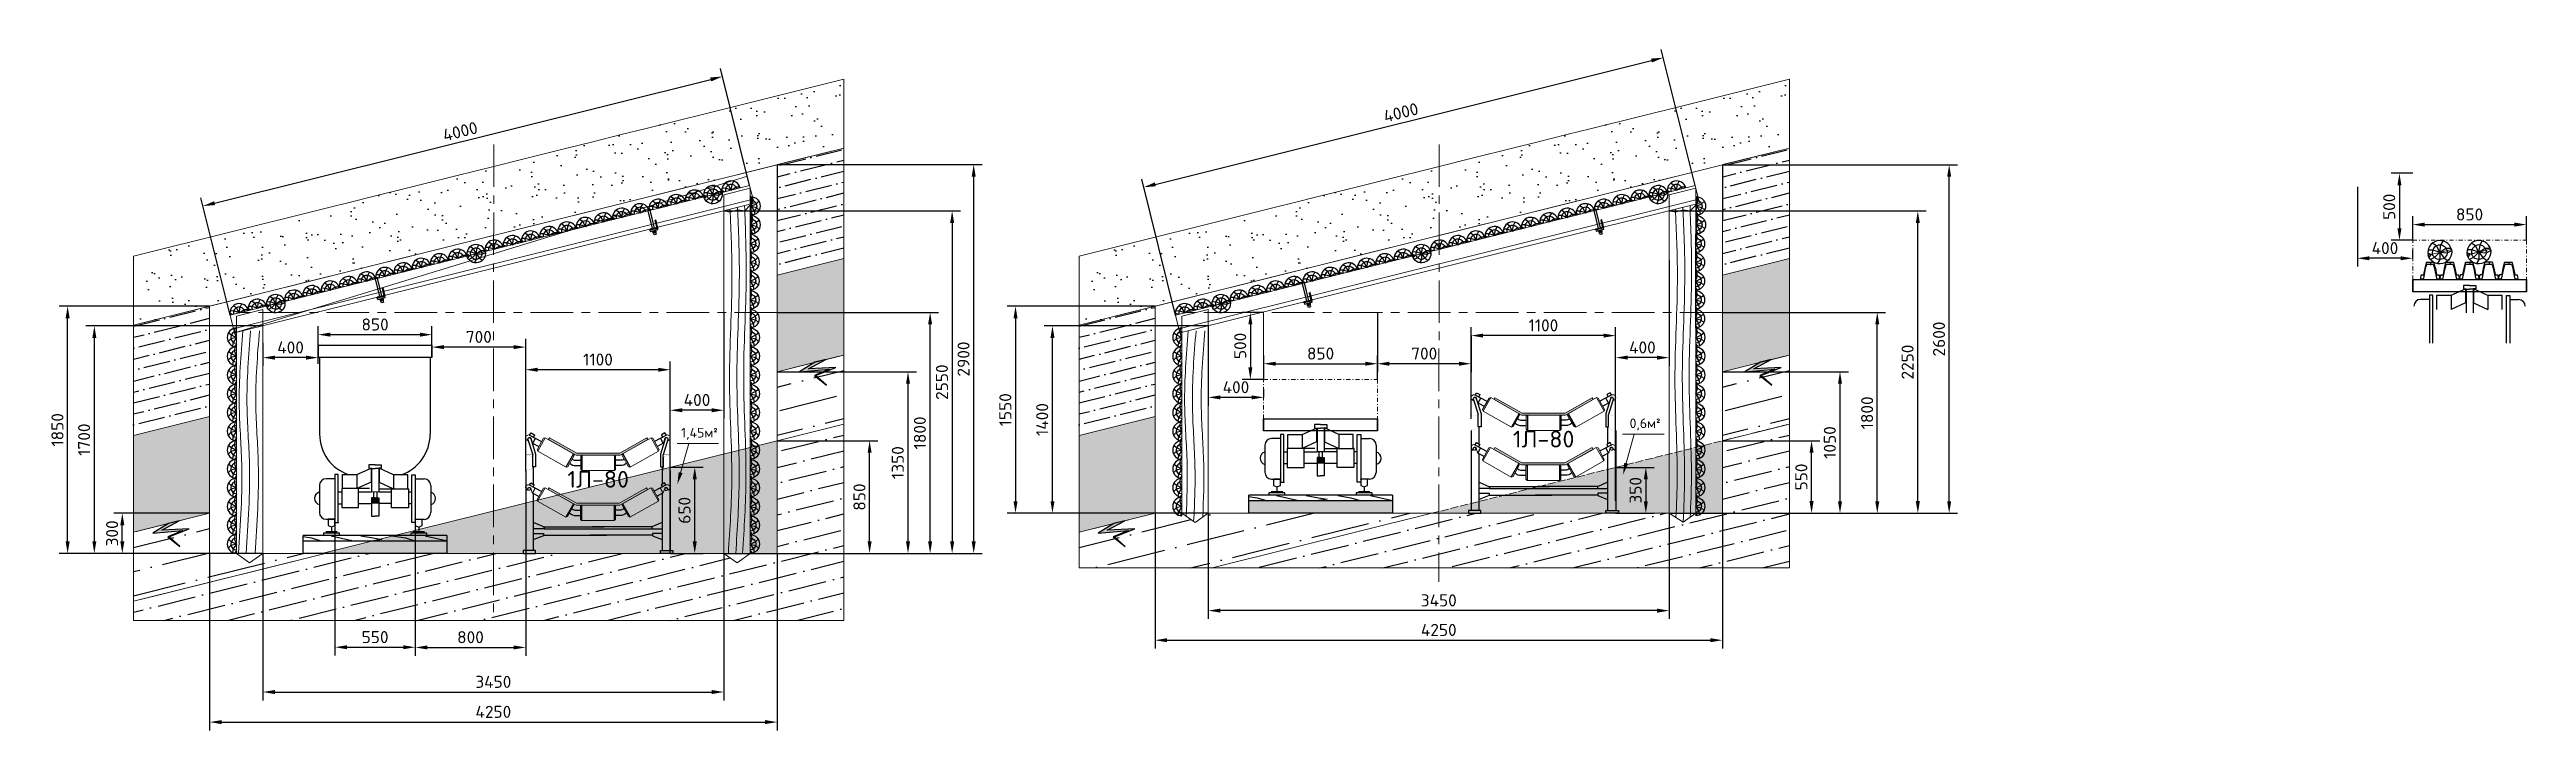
# Model space of a CAD drawing. Header units: millimetres. Extents: x 1757 to 4342, y -1901 to 53.
# Drawn here: x 3801.2 to 4171.3, y -1027.2 to -925.5 of the extents above; entities that cross this region are included whole.
import ezdxf

# ---------------------------------------------------------------- set-up
doc = ezdxf.new("R2010")
doc.units = ezdxf.units.MM
doc.header["$LTSCALE"] = 0.1
for name, pattern in [('ACAD_ISO02W100', [15, 12, -3]), ('осеваяX2', [101.6, 63.5, -12.7, 12.7, -12.7]), ('штрихпунктирная2', [12.7, 6.35, -3.175, 0, -3.175])]:
    doc.linetypes.add(name, pattern=pattern)
for name, color, linetype in [('ВАГОН', 7, 'Continuous'), ('Д_Распорка', 7, 'Continuous'), ('М16_Гайка_Конт', 7, 'Continuous'), ('М16_Планка', 7, 'Continuous'), ('РЕЛЬС', 7, 'Continuous'), ('Ско_М16_СВП-22', 7, 'Continuous'), ('Уголок_63х63', 7, 'Continuous'), ('ШПАЛА', 252, 'Continuous')]:
    doc.layers.add(name, color=color, linetype=linetype)
doc.layers.add('Размеры', color=7, linetype='Continuous', lineweight=15)
doc.styles.get("Standard").update_dxf_attribs({"font": 'txt.shx'})
doc.dimstyles.new('ISO-25', dxfattribs={"dimtxt": 2.5, "dimasz": 2.5, "dimexe": 1.25, "dimexo": 0, "dimtad": 1, "dimdec": 0, "dimtxsty": 'Standard', "dimcen": 2.5, "dimadec": 0, "dimazin": 0, "dimtfac": 1, "dimtdec": 0, "dimtmove": 0, "dimatfit": 3, "dimfxl": 1, "dimarcsym": 0})

msp = doc.modelspace()

# ---------------------------------------------------------------- texts
at = {"color": 7, "linetype": 'ByBlock', "lineweight": 15, "char_height": 1.44, "attachment_point": 5}
for s, insert in [('0,6м{\\fISOCPEUR|b0|i0|c204|p34;²}', (4039.581, -981.514)), ('1,45м{\\fISOCPEUR|b0|i0|c204|p34;²}', (3898.292, -982.922))]:
    msp.add_mtext(s, dxfattribs=dict(at, insert=insert))
at = {"color": 7, "lineweight": 0, "char_height": 2.4999, "width": 25.79972, "attachment_point": 5}
for insert in [(4024.425, -983.713), (3883.162, -989.715)]:
    msp.add_mtext('1Л-80', dxfattribs=dict(at, insert=insert))

# ---------------------------------------------------------------- blocks, each defined once
blk = doc.blocks.new('*D688')
at = {"color": 0, "linetype": 'ByBlock', "lineweight": -2}
for p, q in [((3905.79, -945.83), (3901.43, -928.34)), ((3825.85, -948.47), (3899.98, -929.99)), ((3828.17, -965.18), (3823.8, -947.69))]:
    blk.add_line(p, q, dxfattribs=at)
at = {"color": 0, "linetype": 'ByBlock', "lineweight": 15}
for points in [[(3899.91, -929.69), (3900.06, -930.28), (3901.73, -929.55)], [(3825.78, -948.18), (3825.93, -948.76), (3824.11, -948.9)]]:
    blk.add_solid(points, dxfattribs=at)
at = {"layer": 'Defpoints', "color": 0, "linetype": 'ByBlock', "lineweight": 15}
for p in [(3901.73, -929.55), (3905.79, -945.83), (3828.17, -965.18)]:
    blk.add_point(p, dxfattribs=at)
at = {"color": 0, "linetype": 'ByBlock', "lineweight": 15, "insert": (3862.55, -937.75), "char_height": 1.8, "attachment_point": 5, "rotation": 14}
blk.add_mtext('4000', dxfattribs=at)
blk = doc.blocks.new('*D692')
at = {"color": 0, "linetype": 'ByBlock', "lineweight": -2}
for p, q in [((3841.33, -969.69), (3841.33, -966.86)), ((3843.13, -968.11), (3856.53, -968.11)), ((3858.33, -969.69), (3858.33, -966.86))]:
    blk.add_line(p, q, dxfattribs=at)
at = {"color": 0, "linetype": 'ByBlock', "lineweight": 15}
for points in [[(3843.13, -967.81), (3843.13, -968.41), (3841.33, -968.11)], [(3856.53, -967.81), (3856.53, -968.41), (3858.33, -968.11)]]:
    blk.add_solid(points, dxfattribs=at)
at = {"layer": 'Defpoints', "color": 0, "linetype": 'ByBlock', "lineweight": 15}
for p in [(3858.33, -968.11), (3841.33, -969.69), (3858.33, -969.69)]:
    blk.add_point(p, dxfattribs=at)
at = {"color": 0, "linetype": 'ByBlock', "lineweight": 15, "insert": (3849.83, -966.59), "char_height": 1.8, "attachment_point": 5}
blk.add_mtext('850', dxfattribs=at)
blk = doc.blocks.new('*D689')
at = {"color": 0, "linetype": 'ByBlock', "lineweight": -2}
for p, q in [((3901.93, -964.79), (3901.93, -980.65)), ((3893.93, -1000.79), (3893.93, -978.15)), ((3900.13, -979.4), (3895.73, -979.4))]:
    blk.add_line(p, q, dxfattribs=at)
at = {"color": 0, "linetype": 'ByBlock', "lineweight": 15}
for points in [[(3895.73, -979.1), (3895.73, -979.7), (3893.93, -979.4)], [(3900.13, -979.1), (3900.13, -979.7), (3901.93, -979.4)]]:
    blk.add_solid(points, dxfattribs=at)
at = {"layer": 'Defpoints', "color": 0, "linetype": 'ByBlock', "lineweight": 15}
for p in [(3901.93, -964.79), (3893.93, -979.4), (3893.93, -1000.79)]:
    blk.add_point(p, dxfattribs=at)
at = {"color": 0, "linetype": 'ByBlock', "lineweight": 15, "insert": (3897.93, -977.87), "char_height": 1.8, "attachment_point": 5}
blk.add_mtext('400', dxfattribs=at)
blk = doc.blocks.new('*D693')
at = {"color": 0, "linetype": 'ByBlock', "lineweight": -2}
for p, q in [((3843.83, -995.69), (3843.83, -1016.05)), ((3855.83, -995.7), (3855.83, -1016.05)), ((3845.63, -1014.8), (3854.03, -1014.8))]:
    blk.add_line(p, q, dxfattribs=at)
at = {"color": 0, "linetype": 'ByBlock', "lineweight": 15}
for points in [[(3845.63, -1014.5), (3845.63, -1015.1), (3843.83, -1014.8)], [(3854.03, -1014.5), (3854.03, -1015.1), (3855.83, -1014.8)]]:
    blk.add_solid(points, dxfattribs=at)
at = {"layer": 'Defpoints', "color": 0, "linetype": 'ByBlock', "lineweight": 15}
for p in [(3843.83, -995.69), (3855.83, -995.7), (3855.83, -1014.8)]:
    blk.add_point(p, dxfattribs=at)
at = {"color": 0, "linetype": 'ByBlock', "lineweight": 15, "insert": (3849.83, -1013.28), "char_height": 1.8, "attachment_point": 5}
blk.add_mtext('550', dxfattribs=at)
blk = doc.blocks.new('S л-80')
at = {"lineweight": 0}
for points in [[(3759, 1067), (3766, 1080), (3969, 966), (4290, 966), (4493, 1080), (4500, 1067), (4294, 951), (3965, 951)], [(3757, 694), (3764, 708), (3968, 593), (4288, 593), (4491, 708), (4499, 694), (4292, 578), (3964, 578)]]:
    blk.add_hatch(color=7, dxfattribs=at).paths.add_polyline_path(points)
at = {"color": 7}
for p, q in [((3617, 1100), (3628, 1117)), ((3628, 1117), (3654, 1103)), ((4627, 1117), (4602, 1103)), ((4639, 1100), (4627, 1117)), ((3596, 1065), (3602, 1062)), ((3602, 1062), (3604, 1073)), ((3605, 1068), (3641, 954)), ((3616, 1101), (3706, 1054)), ((3626, 1075), (3662, 959)), ((3638, 1042), (3685, 1017)), ((3641, 1041), (3660, 1078)), ((3641, 863), (3641, 954)), ((3654, 1103), (3645, 1086)), ((3662, 959), (3662, 863)), ((3946, 962), (3889, 861)), ((4008, 951), (4008, 839)), ((4251, 951), (4251, 836)), ((4313, 962), (4369, 861)), ((4640, 1101), (4550, 1054)), ((4618, 1042), (4571, 1017)), ((4629, 1073), (4594, 959)), ((4594, 959), (4594, 863)), ((4615, 1041), (4595, 1078)), ((4602, 1103), (4611, 1086)), ((4649, 1067), (4615, 954)), ((4615, 863), (4615, 954)), ((4654, 1062), (4652, 1073)), ((4660, 1065), (4654, 1062)), ((3588, 836), (3588, 238)), ((3588, 836), (3588, 836)), ((3616, 727), (3627, 745)), ((3627, 745), (3652, 730)), ((3662, 863), (3641, 863)), ((3647, 733), (3647, 863)), ((3917, 890), (3928, 883)), ((3928, 883), (3938, 877)), ((3936, 923), (3943, 917)), ((3938, 877), (3951, 873)), ((3943, 917), (3951, 914)), ((3951, 914), (3959, 913)), ((3951, 873), (3955, 873)), ((3955, 873), (3999, 873)), ((3959, 913), (3998, 913)), ((4304, 873), (4260, 873)), ((4299, 913), (4261, 913)), ((4308, 914), (4299, 913)), ((4308, 873), (4304, 873)), ((4316, 917), (4308, 914)), ((4321, 877), (4308, 873)), ((4323, 923), (4316, 917)), ((4330, 883), (4321, 877)), ((4342, 890), (4330, 883)), ((4594, 863), (4615, 863)), ((4626, 745), (4601, 730)), ((4609, 735), (4609, 863)), ((4637, 727), (4626, 745)), ((4668, 836), (4668, 238)), ((3595, 692), (3600, 689)), ((3600, 689), (3602, 700)), ((3615, 729), (3704, 682)), ((3636, 669), (3683, 644)), ((3640, 669), (3659, 706)), ((3652, 730), (3643, 714)), ((3647, 238), (3647, 664)), ((3944, 589), (3888, 489)), ((4006, 578), (4006, 467)), ((4249, 578), (4249, 463)), ((4311, 589), (4368, 489)), ((4638, 729), (4548, 682)), ((4616, 669), (4570, 644)), ((4613, 669), (4594, 706)), ((4601, 730), (4610, 714)), ((4609, 238), (4609, 665)), ((4653, 689), (4650, 700)), ((4658, 692), (4653, 689)), ((3648, 449), (3725, 415)), ((3725, 401), (3649, 401)), ((3719, 417), (4174, 417)), ((3725, 415), (3725, 401)), ((3916, 518), (3927, 510)), ((3927, 510), (3937, 505)), ((3934, 551), (3942, 545)), ((3937, 505), (3949, 501)), ((3942, 545), (3949, 542)), ((3949, 542), (3958, 540)), ((3949, 501), (3953, 501)), ((3953, 501), (3997, 501)), ((3958, 540), (3997, 540)), ((4536, 417), (4085, 417)), ((4298, 540), (4259, 540)), ((4302, 501), (4259, 501)), ((4306, 542), (4298, 540)), ((4306, 501), (4302, 501)), ((4314, 545), (4306, 542)), ((4319, 505), (4306, 501)), ((4322, 551), (4314, 545)), ((4329, 510), (4319, 505)), ((4340, 518), (4329, 510)), ((4608, 449), (4531, 415)), ((4531, 415), (4531, 401)), ((4531, 401), (4607, 401)), ((3649, 367), (3722, 367)), ((3722, 350), (3649, 321)), ((3722, 367), (3722, 350)), ((3722, 353), (4192, 353)), ((4534, 353), (4067, 353)), ((4607, 367), (4534, 367)), ((4534, 367), (4534, 350)), ((4534, 350), (4607, 321))]:
    blk.add_line(p, q, dxfattribs=at)
at = {"color": 7, "lineweight": 0}
for p, q in [((3734, 1081), (3678, 980)), ((3965, 951), (3759, 1067)), ((4294, 951), (4500, 1067)), ((4525, 1081), (4581, 980)), ((3733, 708), (3676, 608)), ((4523, 708), (4580, 608))]:
    blk.add_line(p, q, dxfattribs=at)
at = {"color": 7, "linetype": 'Continuous', "const_width": 0.6}
for points in [[(3641, 895), (3641, 954), (3587, 954)], [(3623, 945), (3591, 950)], [(4615, 895), (4615, 954), (4668, 954)], [(4633, 945), (4665, 950)], [(3641, 895), (3641, 836), (3587, 836)], [(3623, 845), (3591, 840)], [(4615, 895), (4615, 836), (4668, 836)], [(4633, 845), (4665, 840)]]:
    blk.add_lwpolyline(points, dxfattribs=at)
for points in [[(3587, 954, 0.363107), (3591, 950, 0.363107)], [(3636, 895), (3636, 936, 0.362126), (3629, 944), (3618, 946)], [(4620, 895), (4620, 936, -0.362126), (4627, 944), (4638, 946)], [(4668, 954, -0.363107), (4665, 950, -0.363107)], [(3587, 836, -0.363107), (3591, 840, -0.363107)], [(3636, 895), (3636, 854, -0.362126), (3629, 847), (3618, 844)], [(4620, 895), (4620, 854, 0.362126), (4627, 847), (4638, 844)], [(4668, 836, 0.363107), (4665, 840, 0.363107)]]:
    blk.add_lwpolyline(points, format="xyb", dxfattribs=at)
at = {"color": 7, "lineweight": 0}
for points in [[(3638, 1042), (3628, 1078)], [(3759, 1067), (3766, 1080), (3969, 966), (4290, 966), (4493, 1080), (4500, 1067), (4294, 951), (3965, 951), (3759, 1067)], [(4618, 1042), (4628, 1078)], [(3636, 669), (3626, 705)], [(3757, 694), (3764, 708), (3968, 593), (4288, 593), (4491, 708), (4499, 694), (4292, 578), (3964, 578), (3757, 694)], [(4616, 669), (4627, 705)]]:
    blk.add_lwpolyline(points, dxfattribs=at)
for points in [[(3946, 961), (3734, 1081), (3722, 1077), (3674, 992), (3678, 980), (3890, 861), (3902, 864), (3950, 949)], [(4008, 951), (4251, 951), (4260, 942), (4260, 845), (4251, 836), (4008, 836), (3999, 845), (3999, 942)], [(4312, 961), (4525, 1081), (4537, 1077), (4585, 992), (4581, 980), (4369, 861), (4357, 864), (4309, 949)], [(3945, 589), (3733, 708), (3720, 705), (3673, 620), (3676, 608), (3888, 488), (3901, 492), (3948, 577)], [(4006, 578), (4250, 578), (4259, 569), (4259, 472), (4250, 463), (4006, 463), (3997, 472), (3997, 569)], [(4311, 589), (4523, 708), (4536, 705), (4583, 620), (4580, 608), (4367, 488), (4355, 492), (4308, 577)]]:
    blk.add_lwpolyline(points, close=True, dxfattribs=at)
at = {"color": 7}
blk.add_lwpolyline([(3725, 402), (4531, 402)], dxfattribs=at)
for points in [[(3568, 217), (3661, 217), (3661, 238), (3568, 238)], [(4688, 217), (4595, 217), (4595, 238), (4688, 238)]]:
    blk.add_lwpolyline(points, close=True, dxfattribs=at)
at = {"color": 7, "lineweight": 0}
for centre, radius, start, end in [((3609, 1081), 21, 62.0007, 242.425), ((3617, 1071), 13.2, 33.9155, 170.9358), ((3615, 1071), 10.6, 17.3852, 197.3852), ((4639, 1071), 13.2, 9.0642, 146.0845), ((4639, 1070), 10.6, 343.1425, 163.1425), ((4647, 1081), 21, 297.575, 117.9993), ((3608, 709), 21, 62.0007, 242.425), ((3615, 698), 13.2, 33.9155, 170.9358), ((3614, 699), 10.6, 17.3852, 197.3852), ((3614, 699), 10.5, 347.7199, 335.3648), ((4637, 697), 10.5, 347.7199, 335.3648), ((4637, 698), 13.2, 9.0642, 146.0845), ((4645, 709), 21, 297.575, 117.9993)]:
    blk.add_arc(centre, radius, start, end, dxfattribs=at)
blk = doc.blocks.new('*D690')
at = {"color": 0, "linetype": 'ByBlock', "lineweight": -2}
for p, q in [((3872.33, -988.52), (3872.33, -972.1)), ((3893.93, -983.31), (3893.93, -972.1)), ((3892.13, -973.35), (3874.13, -973.35))]:
    blk.add_line(p, q, dxfattribs=at)
at = {"color": 0, "linetype": 'ByBlock', "lineweight": 15}
for points in [[(3874.13, -973.05), (3874.13, -973.65), (3872.33, -973.35)], [(3892.13, -973.05), (3892.13, -973.65), (3893.93, -973.35)]]:
    blk.add_solid(points, dxfattribs=at)
at = {"layer": 'Defpoints', "color": 0, "linetype": 'ByBlock', "lineweight": 15}
for p in [(3872.33, -973.35), (3893.93, -983.31), (3872.33, -988.52)]:
    blk.add_point(p, dxfattribs=at)
at = {"color": 0, "linetype": 'ByBlock', "lineweight": 15, "insert": (3883.13, -971.83), "char_height": 1.8, "attachment_point": 5}
blk.add_mtext('1100', dxfattribs=at)
blk = doc.blocks.new('*D694')
at = {"color": 0, "linetype": 'ByBlock', "lineweight": -2}
for p, q in [((3855.83, -996.63), (3855.83, -1016.08)), ((3872.33, -996.66), (3872.33, -1016.08)), ((3857.63, -1014.83), (3870.53, -1014.83))]:
    blk.add_line(p, q, dxfattribs=at)
at = {"color": 0, "linetype": 'ByBlock', "lineweight": 15}
for points in [[(3857.63, -1014.53), (3857.63, -1015.13), (3855.83, -1014.83)], [(3870.53, -1014.53), (3870.53, -1015.13), (3872.33, -1014.83)]]:
    blk.add_solid(points, dxfattribs=at)
at = {"layer": 'Defpoints', "color": 0, "linetype": 'ByBlock', "lineweight": 15}
for p in [(3855.83, -996.63), (3872.33, -996.66), (3872.33, -1014.83)]:
    blk.add_point(p, dxfattribs=at)
at = {"color": 0, "linetype": 'ByBlock', "lineweight": 15, "insert": (3864.08, -1013.3), "char_height": 1.8, "attachment_point": 5}
blk.add_mtext('800', dxfattribs=at)
blk = doc.blocks.new('*D695')
at = {"color": 0, "linetype": 'ByBlock', "lineweight": -2}
for p, q in [((3909.89, -964.79), (3934.01, -964.79)), ((3932.76, -998.99), (3932.76, -966.59)), ((3909.89, -1000.79), (3934.01, -1000.79))]:
    blk.add_line(p, q, dxfattribs=at)
at = {"color": 0, "linetype": 'ByBlock', "lineweight": 15}
for points in [[(3932.46, -966.59), (3933.06, -966.59), (3932.76, -964.79)], [(3932.46, -998.99), (3933.06, -998.99), (3932.76, -1000.79)]]:
    blk.add_solid(points, dxfattribs=at)
at = {"layer": 'Defpoints', "color": 0, "linetype": 'ByBlock', "lineweight": 15}
for p in [(3909.89, -964.79), (3932.76, -964.79), (3909.89, -1000.79)]:
    blk.add_point(p, dxfattribs=at)
at = {"color": 0, "linetype": 'ByBlock', "lineweight": 15, "insert": (3931.23, -982.79), "char_height": 1.8, "attachment_point": 5, "rotation": 90}
blk.add_mtext('1800', dxfattribs=at)
blk = doc.blocks.new('*D697')
at = {"color": 0, "linetype": 'ByBlock', "lineweight": -2}
for p, q in [((3833.06, -969.31), (3833.06, -972.79)), ((3839.53, -971.54), (3834.86, -971.54)), ((3841.33, -972.45), (3841.33, -970.29))]:
    blk.add_line(p, q, dxfattribs=at)
at = {"color": 0, "linetype": 'ByBlock', "lineweight": 15}
for points in [[(3834.86, -971.24), (3834.86, -971.84), (3833.06, -971.54)], [(3839.53, -971.24), (3839.53, -971.84), (3841.33, -971.54)]]:
    blk.add_solid(points, dxfattribs=at)
at = {"layer": 'Defpoints', "color": 0, "linetype": 'ByBlock', "lineweight": 15}
for p in [(3833.06, -969.31), (3833.06, -971.54), (3841.33, -972.45)]:
    blk.add_point(p, dxfattribs=at)
at = {"color": 0, "linetype": 'ByBlock', "lineweight": 15, "insert": (3837.2, -970.02), "char_height": 1.8, "attachment_point": 5}
blk.add_mtext('400', dxfattribs=at)
blk = doc.blocks.new('*D698')
at = {"color": 0, "linetype": 'ByBlock', "lineweight": -2}
for p, q in [((3858.33, -971.5), (3858.33, -968.72)), ((3872.33, -976.1), (3872.33, -968.72)), ((3870.53, -969.97), (3860.13, -969.97))]:
    blk.add_line(p, q, dxfattribs=at)
at = {"color": 0, "linetype": 'ByBlock', "lineweight": 15}
for points in [[(3860.13, -969.67), (3860.13, -970.27), (3858.33, -969.97)], [(3870.53, -969.67), (3870.53, -970.27), (3872.33, -969.97)]]:
    blk.add_solid(points, dxfattribs=at)
at = {"layer": 'Defpoints', "color": 0, "linetype": 'ByBlock', "lineweight": 15}
for p in [(3858.33, -969.97), (3858.33, -971.5), (3872.33, -976.1)]:
    blk.add_point(p, dxfattribs=at)
at = {"color": 0, "linetype": 'ByBlock', "lineweight": 15, "insert": (3865.33, -968.44), "char_height": 1.8, "attachment_point": 5}
blk.add_mtext('700', dxfattribs=at)
blk = doc.blocks.new('pfnzu')
at = {"color": 7, "lineweight": 0}
blk.add_line((142694, -82404), (142694, -82544), dxfattribs=at)
at = {"layer": 'Д_Распорка', "color": 253}
for p, q in [((142653, -82484), (142632, -82504)), ((142655, -82457), (142635, -82439)), ((142694, -82474), (142653, -82484)), ((142694, -82474), (142655, -82457)), ((142671, -82511), (142665, -82537)), ((142694, -82474), (142671, -82511)), ((142680, -82433), (142687, -82404)), ((142694, -82474), (142680, -82433)), ((142694, -82525), (142681, -82543))]:
    blk.add_line(p, q, dxfattribs=at)
at = {"layer": 'Д_Распорка', "color": 7}
blk.add_arc((142696, -82474), 70.2, 91.2316, 268.7684, dxfattribs=at)
at = {"layer": 'Д_Распорка', "color": 253}
blk.add_arc((142696, -82474), 44.2, 91.9563, 268.0437, dxfattribs=at)
blk = doc.blocks.new('М16_Гайка')
at = {"layer": 'М16_Гайка_Конт'}
h = blk.add_hatch(color=253, dxfattribs=at)
h.paths.add_polyline_path([(2, -7, 0.267171), (2, -13), (2, -13), (14, -13), (14, -13, 0.267171), (14, -7)])
h.paths.add_polyline_path([(2, 7, 0.133362), (2, -7), (14, -7, 0.133362), (14, 7)])
h.paths.add_polyline_path([(2, 13), (2, 13, 0.267171), (2, 7), (14, 7, 0.267171), (14, 13), (14, 13)])
h.paths.add_polyline_path([(0, 10), (0, 0), (1, 0, -0.066387), (2, 7, -0.267171), (2, 13)])
h.paths.add_polyline_path([(0, 0), (0, -10), (2, -13, -0.267171), (2, -7, -0.066387), (1, 0)])
h.paths.add_polyline_path([(15, 0, -0.066387), (14, -7, -0.267171), (14, -13), (16, -10), (16, 0)])
h.paths.add_polyline_path([(14, 13, -0.267171), (14, 7, -0.066387), (15, 0), (16, 0), (16, 10)])
for p, q in [((2, 13), (0, 10)), ((0, 10), (0, -10)), ((0, 10), (0, -10)), ((0, 0), (1, 0)), ((2, 13), (14, 13)), ((14, 7), (2, 7)), ((14, 13), (16, 10)), ((15, 0), (16, 0)), ((16, 10), (16, -10)), ((16, 10), (16, -10)), ((2, -13), (0, -10)), ((14, -7), (2, -7)), ((14, -13), (2, -13)), ((14, -13), (16, -10))]:
    blk.add_line(p, q, dxfattribs=at)
for centre, radius, start, end in [((8, 10), 6.71, 149.9725, 209.9168), ((27, 0), 25.6, 164.8075, 195.1925), ((8, 10), 6.71, 330.0832, 29.9168), ((-10, 0), 25.6, 344.8075, 15.1925), ((8, -10), 6.71, 150.0832, 210.0275), ((8, -10), 6.71, 330.0832, 29.9168)]:
    blk.add_arc(centre, radius, start, end, dxfattribs=at)
blk = doc.blocks.new('Уголок_63х63')
blk.add_lwpolyline([(-6, 32), (-5, 32)])
at = {"layer": 'Уголок_63х63'}
for p, q in [((-63, 4), (-62, 5)), ((-63, 0), (-63, 3)), ((0, 0), (-63, 0)), ((-62, 0), (-58, 6)), ((-13, 6), (-60, 6)), ((-58, 0), (-54, 6)), ((-54, 0), (-50, 6)), ((-50, 0), (-46, 6)), ((-46, 0), (-42, 6)), ((-42, 0), (-38, 6)), ((-38, 0), (-34, 6)), ((-34, 0), (-30, 6)), ((-30, 0), (-26, 6)), ((-26, 0), (-22, 6)), ((-22, 0), (-18, 6)), ((-18, 0), (-14, 6)), ((-14, 0), (-9, 7)), ((-10, 0), (0, 14)), ((-6, 58), (-3, 63)), ((-6, 53), (0, 61)), ((-6, 13), (-6, 60)), ((-6, 48), (0, 56)), ((-6, 43), (0, 51)), ((-6, 37), (0, 45)), ((-6, 32), (0, 40)), ((-6, 27), (0, 35)), ((-6, 22), (0, 30)), ((-6, 16), (0, 24)), ((-6, 10), (0, 19)), ((-6, 0), (0, 8)), ((0, 63), (-3, 63)), ((-2, 0), (0, 3)), ((0, 0), (0, 63))]:
    blk.add_line(p, q, dxfattribs=at)
for centre, radius, start, end in [((-60, 3), 2.7, 90.0004, 180.0004), ((-13, 13), 7, 270.0004, 0.0004), ((-3, 60), 2.7, 90.0004, 180.0004)]:
    blk.add_arc(centre, radius, start, end, dxfattribs=at)
blk = doc.blocks.new('*D699')
at = {"color": 0, "linetype": 'ByBlock', "lineweight": -2}
for p, q in [((3909.96, -942.71), (3940.52, -942.71)), ((3939.27, -998.99), (3939.27, -944.51)), ((3909.89, -1000.79), (3940.52, -1000.79))]:
    blk.add_line(p, q, dxfattribs=at)
at = {"color": 0, "linetype": 'ByBlock', "lineweight": 15}
for points in [[(3938.97, -944.51), (3939.57, -944.51), (3939.27, -942.71)], [(3938.97, -998.99), (3939.57, -998.99), (3939.27, -1000.79)]]:
    blk.add_solid(points, dxfattribs=at)
at = {"layer": 'Defpoints', "color": 0, "linetype": 'ByBlock', "lineweight": 15}
for p in [(3909.96, -942.71), (3939.27, -942.71), (3909.89, -1000.79)]:
    blk.add_point(p, dxfattribs=at)
at = {"color": 0, "linetype": 'ByBlock', "lineweight": 15, "insert": (3937.75, -971.75), "char_height": 1.8, "attachment_point": 5, "rotation": 90}
blk.add_mtext('2900', dxfattribs=at)
blk = doc.blocks.new('*D700')
at = {"color": 0, "linetype": 'ByBlock', "lineweight": -2}
for p, q in [((3901.93, -949.62), (3937.3, -949.62)), ((3936.05, -951.42), (3936.05, -998.99)), ((3901.93, -1000.79), (3937.3, -1000.79))]:
    blk.add_line(p, q, dxfattribs=at)
at = {"color": 0, "linetype": 'ByBlock', "lineweight": 15}
for points in [[(3935.75, -951.42), (3936.35, -951.42), (3936.05, -949.62)], [(3935.75, -998.99), (3936.35, -998.99), (3936.05, -1000.79)]]:
    blk.add_solid(points, dxfattribs=at)
at = {"layer": 'Defpoints', "color": 0, "linetype": 'ByBlock', "lineweight": 15}
for p in [(3901.93, -949.62), (3901.93, -1000.79), (3936.05, -1000.79)]:
    blk.add_point(p, dxfattribs=at)
at = {"color": 0, "linetype": 'ByBlock', "lineweight": 15, "insert": (3934.53, -975.2), "char_height": 1.8, "attachment_point": 5, "rotation": 90}
blk.add_mtext('2550', dxfattribs=at)
blk = doc.blocks.new('*D701')
at = {"color": 0, "linetype": 'ByBlock', "lineweight": -2}
for p, q in [((3833.06, -966.79), (3806.63, -966.79)), ((3807.88, -998.99), (3807.88, -968.59)), ((3833.06, -1000.79), (3806.63, -1000.79))]:
    blk.add_line(p, q, dxfattribs=at)
at = {"color": 0, "linetype": 'ByBlock', "lineweight": 15}
for points in [[(3807.58, -968.59), (3808.18, -968.59), (3807.88, -966.79)], [(3807.58, -998.99), (3808.18, -998.99), (3807.88, -1000.79)]]:
    blk.add_solid(points, dxfattribs=at)
at = {"layer": 'Defpoints', "color": 0, "linetype": 'ByBlock', "lineweight": 15}
for p in [(3807.88, -966.79), (3833.06, -966.79), (3833.06, -1000.79)]:
    blk.add_point(p, dxfattribs=at)
at = {"color": 0, "linetype": 'ByBlock', "lineweight": 15, "insert": (3806.35, -983.79), "char_height": 1.8, "attachment_point": 5, "rotation": 90}
blk.add_mtext('1700', dxfattribs=at)
blk = doc.blocks.new('*D702')
at = {"color": 0, "linetype": 'ByBlock', "lineweight": -2}
for p, q in [((3825.11, -963.87), (3802.64, -963.87)), ((3803.89, -998.99), (3803.89, -965.67)), ((3825.11, -1000.79), (3802.64, -1000.79))]:
    blk.add_line(p, q, dxfattribs=at)
at = {"color": 0, "linetype": 'ByBlock', "lineweight": 15}
for points in [[(3803.59, -965.67), (3804.19, -965.67), (3803.89, -963.87)], [(3803.59, -998.99), (3804.19, -998.99), (3803.89, -1000.79)]]:
    blk.add_solid(points, dxfattribs=at)
at = {"layer": 'Defpoints', "color": 0, "linetype": 'ByBlock', "lineweight": 15}
for p in [(3803.89, -963.87), (3825.11, -963.87), (3825.11, -1000.79)]:
    blk.add_point(p, dxfattribs=at)
at = {"color": 0, "linetype": 'ByBlock', "lineweight": 15, "insert": (3802.37, -982.33), "char_height": 1.8, "attachment_point": 5, "rotation": 90}
blk.add_mtext('1850', dxfattribs=at)
blk = doc.blocks.new('*D707')
at = {"color": 0, "linetype": 'ByBlock', "lineweight": -2}
for p, q in [((3966.41, -945.66), (4040.55, -927.17)), ((4047.05, -945.83), (4041.99, -925.52)), ((3969.43, -965.18), (3964.37, -944.88))]:
    blk.add_line(p, q, dxfattribs=at)
at = {"color": 0, "linetype": 'ByBlock', "lineweight": 15}
for points in [[(4040.47, -926.88), (4040.62, -927.46), (4042.29, -926.74)], [(3966.34, -945.36), (3966.49, -945.95), (3964.67, -946.09)]]:
    blk.add_solid(points, dxfattribs=at)
at = {"layer": 'Defpoints', "color": 0, "linetype": 'ByBlock', "lineweight": 15}
for p in [(4042.29, -926.74), (4047.05, -945.83), (3969.43, -965.18)]:
    blk.add_point(p, dxfattribs=at)
at = {"color": 0, "linetype": 'ByBlock', "lineweight": 15, "insert": (4003.11, -934.93), "char_height": 1.8, "attachment_point": 5, "rotation": 14}
blk.add_mtext('4000', dxfattribs=at)
blk = doc.blocks.new('*D708')
at = {"color": 0, "linetype": 'ByBlock', "lineweight": -2}
for p, q in [((3982.6, -974.79), (3982.6, -971.2)), ((3984.4, -972.45), (3997.79, -972.45)), ((3999.59, -974.79), (3999.59, -971.2))]:
    blk.add_line(p, q, dxfattribs=at)
at = {"color": 0, "linetype": 'ByBlock', "lineweight": 15}
for points in [[(3984.4, -972.15), (3984.4, -972.75), (3982.6, -972.45)], [(3997.79, -972.15), (3997.79, -972.75), (3999.59, -972.45)]]:
    blk.add_solid(points, dxfattribs=at)
at = {"layer": 'Defpoints', "color": 0, "linetype": 'ByBlock', "lineweight": 15}
for p in [(3999.59, -972.45), (3982.6, -974.79), (3999.59, -974.79)]:
    blk.add_point(p, dxfattribs=at)
at = {"color": 0, "linetype": 'ByBlock', "lineweight": 15, "insert": (3991.1, -970.93), "char_height": 1.8, "attachment_point": 5}
blk.add_mtext('850', dxfattribs=at)
blk = doc.blocks.new('*D703')
at = {"color": 0, "linetype": 'ByBlock', "lineweight": -2}
for p, q in [((4043.19, -956.93), (4043.19, -972.79)), ((4035.19, -992.93), (4035.19, -970.29)), ((4041.39, -971.54), (4036.99, -971.54))]:
    blk.add_line(p, q, dxfattribs=at)
at = {"color": 0, "linetype": 'ByBlock', "lineweight": 15}
for points in [[(4036.99, -971.24), (4036.99, -971.84), (4035.19, -971.54)], [(4041.39, -971.24), (4041.39, -971.84), (4043.19, -971.54)]]:
    blk.add_solid(points, dxfattribs=at)
at = {"layer": 'Defpoints', "color": 0, "linetype": 'ByBlock', "lineweight": 15}
for p in [(4043.19, -956.93), (4035.19, -971.54), (4035.19, -992.93)]:
    blk.add_point(p, dxfattribs=at)
at = {"color": 0, "linetype": 'ByBlock', "lineweight": 15, "insert": (4039.19, -970.02), "char_height": 1.8, "attachment_point": 5}
blk.add_mtext('400', dxfattribs=at)
blk = doc.blocks.new('*D704')
at = {"color": 0, "linetype": 'ByBlock', "lineweight": -2}
for p, q in [((4013.59, -980.66), (4013.59, -967)), ((4033.39, -968.25), (4015.39, -968.25)), ((4035.19, -975.46), (4035.19, -967))]:
    blk.add_line(p, q, dxfattribs=at)
at = {"color": 0, "linetype": 'ByBlock', "lineweight": 15}
for points in [[(4015.39, -967.95), (4015.39, -968.55), (4013.59, -968.25)], [(4033.39, -967.95), (4033.39, -968.55), (4035.19, -968.25)]]:
    blk.add_solid(points, dxfattribs=at)
at = {"layer": 'Defpoints', "color": 0, "linetype": 'ByBlock', "lineweight": 15}
for p in [(4013.59, -968.25), (4035.19, -975.46), (4013.59, -980.66)]:
    blk.add_point(p, dxfattribs=at)
at = {"color": 0, "linetype": 'ByBlock', "lineweight": 15, "insert": (4024.39, -966.72), "char_height": 1.8, "attachment_point": 5}
blk.add_mtext('1100', dxfattribs=at)
blk = doc.blocks.new('*D711')
at = {"color": 0, "linetype": 'ByBlock', "lineweight": -2}
for p, q in [((4051.15, -964.79), (4075.53, -964.79)), ((4074.28, -992.99), (4074.28, -966.59)), ((4051.15, -994.79), (4075.53, -994.79))]:
    blk.add_line(p, q, dxfattribs=at)
at = {"color": 0, "linetype": 'ByBlock', "lineweight": 15}
for points in [[(4073.98, -966.59), (4074.58, -966.59), (4074.28, -964.79)], [(4073.98, -992.99), (4074.58, -992.99), (4074.28, -994.79)]]:
    blk.add_solid(points, dxfattribs=at)
at = {"layer": 'Defpoints', "color": 0, "linetype": 'ByBlock', "lineweight": 15}
for p in [(4051.15, -964.79), (4074.28, -964.79), (4051.15, -994.79)]:
    blk.add_point(p, dxfattribs=at)
at = {"color": 0, "linetype": 'ByBlock', "lineweight": 15, "insert": (4072.76, -979.79), "char_height": 1.8, "attachment_point": 5, "rotation": 90}
blk.add_mtext('1800', dxfattribs=at)
blk = doc.blocks.new('*D713')
at = {"color": 0, "linetype": 'ByBlock', "lineweight": -2}
for p, q in [((3974.32, -966.79), (3974.32, -978.73)), ((3982.6, -977.48), (3982.6, -976.23)), ((3980.8, -977.48), (3976.12, -977.48))]:
    blk.add_line(p, q, dxfattribs=at)
at = {"color": 0, "linetype": 'ByBlock', "lineweight": 15}
for points in [[(3976.12, -977.18), (3976.12, -977.78), (3974.32, -977.48)], [(3980.8, -977.18), (3980.8, -977.78), (3982.6, -977.48)]]:
    blk.add_solid(points, dxfattribs=at)
at = {"layer": 'Defpoints', "color": 0, "linetype": 'ByBlock', "lineweight": 15}
for p in [(3974.32, -966.79), (3974.32, -977.48), (3982.6, -977.48)]:
    blk.add_point(p, dxfattribs=at)
at = {"color": 0, "linetype": 'ByBlock', "lineweight": 15, "insert": (3978.46, -975.96), "char_height": 1.8, "attachment_point": 5}
blk.add_mtext('400', dxfattribs=at)
blk = doc.blocks.new('*D706')
at = {"color": 0, "linetype": 'ByBlock', "lineweight": -2}
for p, q in [((3999.59, -964.79), (3999.59, -973.7)), ((4013.59, -968.25), (4013.59, -973.7)), ((4011.79, -972.45), (4001.39, -972.45))]:
    blk.add_line(p, q, dxfattribs=at)
at = {"color": 0, "linetype": 'ByBlock', "lineweight": 15}
for points in [[(4001.39, -972.15), (4001.39, -972.75), (3999.59, -972.45)], [(4011.79, -972.15), (4011.79, -972.75), (4013.59, -972.45)]]:
    blk.add_solid(points, dxfattribs=at)
at = {"layer": 'Defpoints', "color": 0, "linetype": 'ByBlock', "lineweight": 15}
for p in [(3999.59, -964.79), (4013.59, -968.25), (3999.59, -972.45)]:
    blk.add_point(p, dxfattribs=at)
at = {"color": 0, "linetype": 'ByBlock', "lineweight": 15, "insert": (4006.59, -970.93), "char_height": 1.8, "attachment_point": 5}
blk.add_mtext('700', dxfattribs=at)
blk = doc.blocks.new('*D718')
at = {"color": 0, "linetype": 'ByBlock', "lineweight": -2}
for p, q in [((3966.37, -963.87), (3944.27, -963.87)), ((3945.52, -965.67), (3945.52, -992.99)), ((3966.37, -994.79), (3944.27, -994.79))]:
    blk.add_line(p, q, dxfattribs=at)
at = {"color": 0, "linetype": 'ByBlock', "lineweight": 15}
for points in [[(3945.22, -965.67), (3945.82, -965.67), (3945.52, -963.87)], [(3945.22, -992.99), (3945.82, -992.99), (3945.52, -994.79)]]:
    blk.add_solid(points, dxfattribs=at)
at = {"layer": 'Defpoints', "color": 0, "linetype": 'ByBlock', "lineweight": 15}
for p in [(3966.37, -963.87), (3945.52, -994.79), (3966.37, -994.79)]:
    blk.add_point(p, dxfattribs=at)
at = {"color": 0, "linetype": 'ByBlock', "lineweight": 15, "insert": (3944, -979.33), "char_height": 1.8, "attachment_point": 5, "rotation": 90}
blk.add_mtext('1550', dxfattribs=at)
blk = doc.blocks.new('*D720')
at = {"color": 0, "linetype": 'ByBlock', "lineweight": -2}
for p, q in [((4051.15, -973.65), (4069.96, -973.65)), ((4068.71, -975.45), (4068.71, -992.99)), ((4051.15, -994.79), (4069.96, -994.79))]:
    blk.add_line(p, q, dxfattribs=at)
at = {"color": 0, "linetype": 'ByBlock', "lineweight": 15}
for points in [[(4068.41, -975.45), (4069.01, -975.45), (4068.71, -973.65)], [(4068.41, -992.99), (4069.01, -992.99), (4068.71, -994.79)]]:
    blk.add_solid(points, dxfattribs=at)
at = {"layer": 'Defpoints', "color": 0, "linetype": 'ByBlock', "lineweight": 15}
for p in [(4051.15, -973.65), (4051.15, -994.79), (4068.71, -994.79)]:
    blk.add_point(p, dxfattribs=at)
at = {"color": 0, "linetype": 'ByBlock', "lineweight": 15, "insert": (4067.19, -984.22), "char_height": 1.8, "attachment_point": 5, "rotation": 90}
blk.add_mtext('1050', dxfattribs=at)
blk = doc.blocks.new('*D721')
at = {"color": 0, "linetype": 'ByBlock', "lineweight": -2}
for p, q in [((3909.89, -973.65), (3930.71, -973.65)), ((3929.46, -998.99), (3929.46, -975.45)), ((3909.89, -1000.79), (3930.71, -1000.79))]:
    blk.add_line(p, q, dxfattribs=at)
at = {"color": 0, "linetype": 'ByBlock', "lineweight": 15}
for points in [[(3929.16, -975.45), (3929.76, -975.45), (3929.46, -973.65)], [(3929.16, -998.99), (3929.76, -998.99), (3929.46, -1000.79)]]:
    blk.add_solid(points, dxfattribs=at)
at = {"layer": 'Defpoints', "color": 0, "linetype": 'ByBlock', "lineweight": 15}
for p in [(3909.89, -973.65), (3929.46, -973.65), (3909.89, -1000.79)]:
    blk.add_point(p, dxfattribs=at)
at = {"color": 0, "linetype": 'ByBlock', "lineweight": 15, "insert": (3927.93, -987.22), "char_height": 1.8, "attachment_point": 5, "rotation": 90}
blk.add_mtext('1350', dxfattribs=at)
blk = doc.blocks.new('*D722')
at = {"color": 0, "linetype": 'ByBlock', "lineweight": -2}
for p, q in [((3825.11, -994.79), (3810.81, -994.79)), ((3812.06, -998.99), (3812.06, -996.59)), ((3825.11, -1000.79), (3810.81, -1000.79))]:
    blk.add_line(p, q, dxfattribs=at)
at = {"color": 0, "linetype": 'ByBlock', "lineweight": 15}
for points in [[(3811.76, -996.59), (3812.36, -996.59), (3812.06, -994.79)], [(3811.76, -998.99), (3812.36, -998.99), (3812.06, -1000.79)]]:
    blk.add_solid(points, dxfattribs=at)
at = {"layer": 'Defpoints', "color": 0, "linetype": 'ByBlock', "lineweight": 15}
for p in [(3812.06, -994.79), (3825.11, -994.79), (3825.11, -1000.79)]:
    blk.add_point(p, dxfattribs=at)
at = {"color": 0, "linetype": 'ByBlock', "lineweight": 15, "insert": (3810.53, -997.79), "char_height": 1.8, "attachment_point": 5, "rotation": 90}
blk.add_mtext('300', dxfattribs=at)
blk = doc.blocks.new('*D723')
at = {"color": 0, "linetype": 'ByBlock', "lineweight": -2}
for p, q in [((3825.11, -1000.79), (3825.11, -1027.23)), ((3909.89, -1000.79), (3909.89, -1027.23)), ((3826.91, -1025.98), (3908.09, -1025.98))]:
    blk.add_line(p, q, dxfattribs=at)
at = {"color": 0, "linetype": 'ByBlock', "lineweight": 15}
for points in [[(3826.91, -1025.68), (3826.91, -1026.28), (3825.11, -1025.98)], [(3908.09, -1025.68), (3908.09, -1026.28), (3909.89, -1025.98)]]:
    blk.add_solid(points, dxfattribs=at)
at = {"layer": 'Defpoints', "color": 0, "linetype": 'ByBlock', "lineweight": 15}
for p in [(3825.11, -1000.79), (3909.89, -1000.79), (3909.89, -1025.98)]:
    blk.add_point(p, dxfattribs=at)
at = {"color": 0, "linetype": 'ByBlock', "lineweight": 15, "insert": (3867.5, -1024.45), "char_height": 1.8, "attachment_point": 5}
blk.add_mtext('4250', dxfattribs=at)
blk = doc.blocks.new('*D724')
at = {"color": 0, "linetype": 'ByBlock', "lineweight": -2}
for p, q in [((3833.06, -1000.79), (3833.06, -1022.74)), ((3901.93, -1000.79), (3901.93, -1022.74)), ((3834.86, -1021.49), (3900.13, -1021.49))]:
    blk.add_line(p, q, dxfattribs=at)
at = {"color": 0, "linetype": 'ByBlock', "lineweight": 15}
for points in [[(3834.86, -1021.19), (3834.86, -1021.79), (3833.06, -1021.49)], [(3900.13, -1021.19), (3900.13, -1021.79), (3901.93, -1021.49)]]:
    blk.add_solid(points, dxfattribs=at)
at = {"layer": 'Defpoints', "color": 0, "linetype": 'ByBlock', "lineweight": 15}
for p in [(3833.06, -1000.79), (3901.93, -1000.79), (3901.93, -1021.49)]:
    blk.add_point(p, dxfattribs=at)
at = {"color": 0, "linetype": 'ByBlock', "lineweight": 15, "insert": (3867.5, -1019.97), "char_height": 1.8, "attachment_point": 5}
blk.add_mtext('3450', dxfattribs=at)
blk = doc.blocks.new('*D725')
at = {"color": 0, "linetype": 'ByBlock', "lineweight": -2}
for p, q in [((3974.32, -966.79), (3949.79, -966.79)), ((3951.04, -992.99), (3951.04, -968.59)), ((3974.32, -994.79), (3949.79, -994.79))]:
    blk.add_line(p, q, dxfattribs=at)
at = {"color": 0, "linetype": 'ByBlock', "lineweight": 15}
for points in [[(3950.74, -968.59), (3951.34, -968.59), (3951.04, -966.79)], [(3950.74, -992.99), (3951.34, -992.99), (3951.04, -994.79)]]:
    blk.add_solid(points, dxfattribs=at)
at = {"layer": 'Defpoints', "color": 0, "linetype": 'ByBlock', "lineweight": 15}
for p in [(3951.04, -966.79), (3974.32, -966.79), (3974.32, -994.79)]:
    blk.add_point(p, dxfattribs=at)
at = {"color": 0, "linetype": 'ByBlock', "lineweight": 15, "insert": (3949.51, -980.79), "char_height": 1.8, "attachment_point": 5, "rotation": 90}
blk.add_mtext('1400', dxfattribs=at)
blk = doc.blocks.new('*D726')
at = {"color": 0, "linetype": 'ByBlock', "lineweight": -2}
for p, q in [((4051.15, -942.73), (4086.27, -942.73)), ((4085.02, -992.99), (4085.02, -944.53)), ((4051.15, -994.79), (4086.27, -994.79))]:
    blk.add_line(p, q, dxfattribs=at)
at = {"color": 0, "linetype": 'ByBlock', "lineweight": 15}
for points in [[(4084.72, -944.53), (4085.32, -944.53), (4085.02, -942.73)], [(4084.72, -992.99), (4085.32, -992.99), (4085.02, -994.79)]]:
    blk.add_solid(points, dxfattribs=at)
at = {"layer": 'Defpoints', "color": 0, "linetype": 'ByBlock', "lineweight": 15}
for p in [(4051.15, -942.73), (4085.02, -942.73), (4051.15, -994.79)]:
    blk.add_point(p, dxfattribs=at)
at = {"color": 0, "linetype": 'ByBlock', "lineweight": 15, "insert": (4083.5, -968.76), "char_height": 1.8, "attachment_point": 5, "rotation": 90}
blk.add_mtext('2600', dxfattribs=at)
blk = doc.blocks.new('*D727')
at = {"color": 0, "linetype": 'ByBlock', "lineweight": -2}
for p, q in [((4043.19, -949.62), (4081.59, -949.62)), ((4080.34, -992.98), (4080.34, -951.42)), ((4043.19, -994.78), (4081.59, -994.78))]:
    blk.add_line(p, q, dxfattribs=at)
at = {"color": 0, "linetype": 'ByBlock', "lineweight": 15}
for points in [[(4080.04, -951.42), (4080.64, -951.42), (4080.34, -949.62)], [(4080.04, -992.98), (4080.64, -992.98), (4080.34, -994.78)]]:
    blk.add_solid(points, dxfattribs=at)
at = {"layer": 'Defpoints', "color": 0, "linetype": 'ByBlock', "lineweight": 15}
for p in [(4043.19, -949.62), (4080.34, -949.62), (4043.19, -994.78)]:
    blk.add_point(p, dxfattribs=at)
at = {"color": 0, "linetype": 'ByBlock', "lineweight": 15, "insert": (4078.81, -972.2), "char_height": 1.8, "attachment_point": 5, "rotation": 90}
blk.add_mtext('2250', dxfattribs=at)
blk = doc.blocks.new('*D728')
at = {"color": 0, "linetype": 'ByBlock', "lineweight": -2}
for p, q in [((3966.37, -994.79), (3966.37, -1015)), ((4051.15, -994.79), (4051.15, -1015)), ((3968.17, -1013.75), (4049.35, -1013.75))]:
    blk.add_line(p, q, dxfattribs=at)
at = {"color": 0, "linetype": 'ByBlock', "lineweight": 15}
for points in [[(3968.17, -1013.45), (3968.17, -1014.05), (3966.37, -1013.75)], [(4049.35, -1013.45), (4049.35, -1014.05), (4051.15, -1013.75)]]:
    blk.add_solid(points, dxfattribs=at)
at = {"layer": 'Defpoints', "color": 0, "linetype": 'ByBlock', "lineweight": 15}
for p in [(3966.37, -994.79), (4051.15, -994.79), (4051.15, -1013.75)]:
    blk.add_point(p, dxfattribs=at)
at = {"color": 0, "linetype": 'ByBlock', "lineweight": 15, "insert": (4008.76, -1012.22), "char_height": 1.8, "attachment_point": 5}
blk.add_mtext('4250', dxfattribs=at)
blk = doc.blocks.new('*D729')
at = {"color": 0, "linetype": 'ByBlock', "lineweight": -2}
for p, q in [((3974.32, -994.79), (3974.32, -1010.58)), ((4043.19, -994.78), (4043.19, -1010.58)), ((4041.39, -1009.33), (3976.12, -1009.33))]:
    blk.add_line(p, q, dxfattribs=at)
at = {"color": 0, "linetype": 'ByBlock', "lineweight": 15}
for points in [[(3976.12, -1009.03), (3976.12, -1009.63), (3974.32, -1009.33)], [(4041.39, -1009.03), (4041.39, -1009.63), (4043.19, -1009.33)]]:
    blk.add_solid(points, dxfattribs=at)
at = {"layer": 'Defpoints', "color": 0, "linetype": 'ByBlock', "lineweight": 15}
for p in [(3974.32, -994.79), (4043.19, -994.78), (3974.32, -1009.33)]:
    blk.add_point(p, dxfattribs=at)
at = {"color": 0, "linetype": 'ByBlock', "lineweight": 15, "insert": (4008.76, -1007.8), "char_height": 1.8, "attachment_point": 5}
blk.add_mtext('3450', dxfattribs=at)
blk = doc.blocks.new('*D730')
at = {"color": 0, "linetype": 'ByBlock', "lineweight": -2}
for p, q in [((3982.6, -964.79), (3979.36, -964.79)), ((3980.61, -966.59), (3980.61, -972.99)), ((3982.6, -974.79), (3979.36, -974.79))]:
    blk.add_line(p, q, dxfattribs=at)
at = {"color": 0, "linetype": 'ByBlock', "lineweight": 15}
for points in [[(3980.31, -966.59), (3980.91, -966.59), (3980.61, -964.79)], [(3980.31, -972.99), (3980.91, -972.99), (3980.61, -974.79)]]:
    blk.add_solid(points, dxfattribs=at)
at = {"layer": 'Defpoints', "color": 0, "linetype": 'ByBlock', "lineweight": 15}
for p in [(3982.6, -964.79), (3980.61, -974.79), (3982.6, -974.79)]:
    blk.add_point(p, dxfattribs=at)
at = {"color": 0, "linetype": 'ByBlock', "lineweight": 15, "insert": (3979.09, -969.79), "char_height": 1.8, "attachment_point": 5, "rotation": 90}
blk.add_mtext('500', dxfattribs=at)
blk = doc.blocks.new('*D736')
at = {"color": 0, "linetype": 'ByBlock', "lineweight": -2}
for p, q in [((4051.15, -983.95), (4065.71, -983.95)), ((4064.46, -992.98), (4064.46, -985.75)), ((4051.15, -994.78), (4065.71, -994.78))]:
    blk.add_line(p, q, dxfattribs=at)
at = {"color": 0, "linetype": 'ByBlock', "lineweight": 15}
for points in [[(4064.16, -985.75), (4064.76, -985.75), (4064.46, -983.95)], [(4064.16, -992.98), (4064.76, -992.98), (4064.46, -994.78)]]:
    blk.add_solid(points, dxfattribs=at)
at = {"layer": 'Defpoints', "color": 0, "linetype": 'ByBlock', "lineweight": 15}
for p in [(4051.15, -983.95), (4064.46, -983.95), (4051.15, -994.78)]:
    blk.add_point(p, dxfattribs=at)
at = {"color": 0, "linetype": 'ByBlock', "lineweight": 15, "insert": (4062.93, -989.37), "char_height": 1.8, "attachment_point": 5, "rotation": 90}
blk.add_mtext('550', dxfattribs=at)
blk = doc.blocks.new('*D739')
at = {"color": 0, "linetype": 'ByBlock', "lineweight": -2}
for p, q in [((4035.19, -987.93), (4040.95, -987.93)), ((4039.7, -989.73), (4039.7, -992.99)), ((4035.19, -994.79), (4040.95, -994.79))]:
    blk.add_line(p, q, dxfattribs=at)
at = {"color": 0, "linetype": 'ByBlock', "lineweight": 15}
for points in [[(4039.4, -989.73), (4040, -989.73), (4039.7, -987.93)], [(4039.4, -992.99), (4040, -992.99), (4039.7, -994.79)]]:
    blk.add_solid(points, dxfattribs=at)
at = {"layer": 'Defpoints', "color": 0, "linetype": 'ByBlock', "lineweight": 15}
for p in [(4035.19, -987.93), (4035.19, -994.79), (4039.7, -994.79)]:
    blk.add_point(p, dxfattribs=at)
at = {"color": 0, "linetype": 'ByBlock', "lineweight": 15, "insert": (4038.17, -991.36), "char_height": 1.8, "attachment_point": 5, "rotation": 90}
blk.add_mtext('350', dxfattribs=at)
blk = doc.blocks.new('*D740')
at = {"color": 0, "linetype": 'ByBlock', "lineweight": -2}
for p, q in [((3909.89, -983.95), (3924.97, -983.95)), ((3923.72, -998.99), (3923.72, -985.75)), ((3909.89, -1000.79), (3924.97, -1000.79))]:
    blk.add_line(p, q, dxfattribs=at)
at = {"color": 0, "linetype": 'ByBlock', "lineweight": 15}
for points in [[(3923.42, -985.75), (3924.02, -985.75), (3923.72, -983.95)], [(3923.42, -998.99), (3924.02, -998.99), (3923.72, -1000.79)]]:
    blk.add_solid(points, dxfattribs=at)
at = {"layer": 'Defpoints', "color": 0, "linetype": 'ByBlock', "lineweight": 15}
for p in [(3909.89, -983.95), (3923.72, -983.95), (3909.89, -1000.79)]:
    blk.add_point(p, dxfattribs=at)
at = {"color": 0, "linetype": 'ByBlock', "lineweight": 15, "insert": (3922.2, -992.37), "char_height": 1.8, "attachment_point": 5, "rotation": 90}
blk.add_mtext('850', dxfattribs=at)
blk = doc.blocks.new('*D741')
at = {"color": 0, "linetype": 'ByBlock', "lineweight": -2}
for p, q in [((3893.93, -987.9), (3898.84, -987.9)), ((3897.59, -998.99), (3897.59, -989.7)), ((3893.93, -1000.79), (3898.84, -1000.79))]:
    blk.add_line(p, q, dxfattribs=at)
at = {"color": 0, "linetype": 'ByBlock', "lineweight": 15}
for points in [[(3897.29, -989.7), (3897.89, -989.7), (3897.59, -987.9)], [(3897.29, -998.99), (3897.89, -998.99), (3897.59, -1000.79)]]:
    blk.add_solid(points, dxfattribs=at)
at = {"layer": 'Defpoints', "color": 0, "linetype": 'ByBlock', "lineweight": 15}
for p in [(3893.93, -987.9), (3897.59, -987.9), (3893.93, -1000.79)]:
    blk.add_point(p, dxfattribs=at)
at = {"color": 0, "linetype": 'ByBlock', "lineweight": 15, "insert": (3896.06, -994.35), "char_height": 1.8, "attachment_point": 5, "rotation": 90}
blk.add_mtext('650', dxfattribs=at)
blk = doc.blocks.new('*D734')
at = {"color": 0, "linetype": 'ByBlock', "lineweight": -2}
for p, q in [((4154.28, -954.01), (4154.28, -950.42)), ((4171.28, -954.01), (4171.28, -950.42)), ((4156.08, -951.67), (4169.48, -951.67))]:
    blk.add_line(p, q, dxfattribs=at)
at = {"color": 0, "linetype": 'ByBlock', "lineweight": 15}
for points in [[(4156.08, -951.37), (4156.08, -951.97), (4154.28, -951.67)], [(4169.48, -951.37), (4169.48, -951.97), (4171.28, -951.67)]]:
    blk.add_solid(points, dxfattribs=at)
at = {"layer": 'Defpoints', "color": 0, "linetype": 'ByBlock', "lineweight": 15}
for p in [(4154.28, -954.01), (4171.28, -951.67), (4171.28, -954.01)]:
    blk.add_point(p, dxfattribs=at)
at = {"color": 0, "linetype": 'ByBlock', "lineweight": 15, "insert": (4162.78, -950.15), "char_height": 1.8, "attachment_point": 5}
blk.add_mtext('850', dxfattribs=at)
blk = doc.blocks.new('*D735')
at = {"color": 0, "linetype": 'ByBlock', "lineweight": -2}
for p, q in [((4146.01, -946.01), (4146.01, -957.95)), ((4152.48, -956.7), (4147.81, -956.7)), ((4154.28, -956.7), (4154.28, -955.45))]:
    blk.add_line(p, q, dxfattribs=at)
at = {"color": 0, "linetype": 'ByBlock', "lineweight": 15}
for points in [[(4147.81, -956.4), (4147.81, -957), (4146.01, -956.7)], [(4152.48, -956.4), (4152.48, -957), (4154.28, -956.7)]]:
    blk.add_solid(points, dxfattribs=at)
at = {"layer": 'Defpoints', "color": 0, "linetype": 'ByBlock', "lineweight": 15}
for p in [(4146.01, -946.01), (4146.01, -956.7), (4154.28, -956.7)]:
    blk.add_point(p, dxfattribs=at)
at = {"color": 0, "linetype": 'ByBlock', "lineweight": 15, "insert": (4150.14, -955.18), "char_height": 1.8, "attachment_point": 5}
blk.add_mtext('400', dxfattribs=at)
blk = doc.blocks.new('*D733')
at = {"color": 0, "linetype": 'ByBlock', "lineweight": -2}
for p, q in [((4154.28, -944.01), (4151.05, -944.01)), ((4152.3, -945.81), (4152.3, -952.21)), ((4154.28, -954.01), (4151.05, -954.01))]:
    blk.add_line(p, q, dxfattribs=at)
at = {"color": 0, "linetype": 'ByBlock', "lineweight": 15}
for points in [[(4152, -945.81), (4152.6, -945.81), (4152.3, -944.01)], [(4152, -952.21), (4152.6, -952.21), (4152.3, -954.01)]]:
    blk.add_solid(points, dxfattribs=at)
at = {"layer": 'Defpoints', "color": 0, "linetype": 'ByBlock', "lineweight": 15}
for p in [(4154.28, -944.01), (4152.3, -954.01), (4154.28, -954.01)]:
    blk.add_point(p, dxfattribs=at)
at = {"color": 0, "linetype": 'ByBlock', "lineweight": 15, "insert": (4150.77, -949.01), "char_height": 1.8, "attachment_point": 5, "rotation": 90}
blk.add_mtext('500', dxfattribs=at)
blk = doc.blocks.new('*U732')
at = {"color": 0}
blk.add_line((95935, -86122), (95935, -86100), dxfattribs=at)
blk.add_lwpolyline([(95883, -85996), (95870, -85996, 0.472988), (95865, -86001), (95869, -86021, 0.357785), (95874, -86024), (95884, -86024, -0.35919), (95888, -86028), (95897, -86076, 0.01414), (95898, -86076), (95908, -86116, 0.343306), (95912, -86119), (95964, -86119, 0.342909), (95969, -86116), (95979, -86074), (95988, -86028, -0.358206), (95993, -86025), (96003, -86025, 0.354907), (96007, -86021), (96011, -86002, 0.476116), (96007, -85996), (95994, -85996, 0.357522), (95986, -86003), (95972, -86074), (95965, -86100, -0.338079), (95957, -86106), (95919, -86106, -0.340005), (95912, -86100), (95905, -86075, -0.016215), (95905, -86074), (95891, -86003, 0.358196)], format="xyb", close=True, dxfattribs=at)

# ---------------------------------------------------------------- dimensions: what is measured, and where the dimension line sits
at = {"color": 7, "linetype": 'ByBlock', "lineweight": 15}
for p1, p2, distance, picture, middle in [((3828.166, -965.184), (3905.79, -945.83), 16.779, '*D688', (3862.55, -937.747)), ((3969.429, -965.184), (4047.052, -945.83), 19.678, '*D707', (4003.111, -934.934))]:
    dim = msp.add_aligned_dim(p1=p1, p2=p2, distance=distance, text='4000', dimstyle='ISO-25', override={"dimtxt": 1.8, "dimasz": 1.8, "dimlfac": 100, "dimfxl": 1.25}, dxfattribs=at)
    dim.commit()
    dim.dimension.update_dxf_attribs({"geometry": picture, "text_midpoint": middle})
for base, p1, p2, text, override, picture, middle in [((3939.274, -942.712), (3909.887, -1000.787), (3909.955, -942.712), '2900', {"dimtxt": 1.8, "dimasz": 1.8, "dimfxl": 1.25}, '*D699', (3937.749, -971.75)), ((4085.024, -942.729), (4051.149, -994.786), (4051.149, -942.729), '2600', {"dimtxt": 1.8, "dimasz": 1.8, "dimfxl": 1.25}, '*D726', (4083.499, -968.758)), ((4152.299, -954.006), (4154.28, -944.006), (4154.28, -954.006), '500', {"dimtxt": 1.8, "dimasz": 1.8, "dimfxl": 1.25}, '*D733', (4150.774, -949.006)), ((3936.054, -1000.786), (3901.931, -949.616), (3901.932, -1000.786), '2550', {"dimtxt": 1.8, "dimasz": 1.8, "dimfxl": 1.25}, '*D700', (3934.529, -975.201)), ((4080.34, -949.616), (4043.194, -994.784), (4043.193, -949.616), '2250', {"dimtxt": 1.8, "dimasz": 1.8, "dimfxl": 1.25}, '*D727', (4078.815, -972.2)), ((3803.893, -963.867), (3825.106, -1000.787), (3825.106, -963.867), '1850', {"dimtxt": 1.8, "dimasz": 1.8, "dimfxl": 1.25}, '*D702', (3802.368, -982.327)), ((3932.757, -964.787), (3909.887, -1000.787), (3909.887, -964.787), '1800', {"dimtxt": 1.8, "dimasz": 1.8, "dimlfac": 100, "dimfxl": 1.25}, '*D695', (3931.232, -982.787)), ((3945.52, -994.786), (3966.369, -963.867), (3966.369, -994.786), '1550', {"dimtxt": 1.8, "dimasz": 1.8, "dimfxl": 1.25}, '*D718', (3943.995, -979.327)), ((3980.614, -974.787), (3982.596, -964.787), (3982.596, -974.787), '500', {"dimtxt": 1.8, "dimasz": 1.8, "dimfxl": 1.25}, '*D730', (3979.089, -969.787)), ((4074.283, -964.787), (4051.149, -994.786), (4051.149, -964.787), '1800', {"dimtxt": 1.8, "dimasz": 1.8, "dimlfac": 100, "dimfxl": 1.25}, '*D711', (4072.758, -979.787)), ((3807.879, -966.787), (3833.062, -1000.787), (3833.062, -966.787), '1700', {"dimtxt": 1.8, "dimasz": 1.8, "dimfxl": 1.25}, '*D701', (3806.354, -983.787)), ((3951.036, -966.787), (3974.324, -994.786), (3974.324, -966.787), '1400', {"dimtxt": 1.8, "dimasz": 1.8, "dimfxl": 1.25}, '*D725', (3949.511, -980.787)), ((3929.46, -973.648), (3909.887, -1000.787), (3909.887, -973.648), '1350', {"dimtxt": 1.8, "dimasz": 1.8, "dimfxl": 1.25}, '*D721', (3927.935, -987.218)), ((4068.712, -994.786), (4051.149, -973.648), (4051.149, -994.786), '1050', {"dimtxt": 1.8, "dimasz": 1.8, "dimfxl": 1.25}, '*D720', (4067.187, -984.217)), ((3923.72, -983.954), (3909.887, -1000.787), (3909.887, -983.954), '850', {"dimtxt": 1.8, "dimasz": 1.8, "dimfxl": 1.25}, '*D740', (3922.195, -992.371)), ((4064.457, -983.954), (4051.149, -994.784), (4051.149, -983.954), '550', {"dimtxt": 1.8, "dimasz": 1.8, "dimfxl": 1.25}, '*D736', (4062.932, -989.369)), ((3897.585, -987.903), (3893.932, -1000.787), (3893.932, -987.903), '650', {"dimtxt": 1.8, "dimasz": 1.8, "dimfxl": 1.25}, '*D741', (3896.06, -994.345)), ((4039.695, -994.786), (4035.195, -987.932), (4035.195, -994.786), '350', {"dimtxt": 1.8, "dimasz": 1.8, "dimfxl": 1.25}, '*D739', (4038.17, -991.359)), ((3812.059, -994.786), (3825.106, -1000.787), (3825.106, -994.786), '300', {"dimtxt": 1.8, "dimasz": 1.8, "dimfxl": 1.25}, '*D722', (3810.534, -997.787))]:
    dim = msp.add_linear_dim(base=base, p1=p1, p2=p2, angle=90, text=text, dimstyle='ISO-25', override=override, dxfattribs=at)
    dim.commit()
    dim.dimension.update_dxf_attribs({"geometry": picture, "text_midpoint": middle})
for base, p1, p2, text, override, picture, middle in [((4146.009, -956.702), (4154.28, -956.702), (4146.009, -946.006), '400', {"dimtxt": 1.8, "dimasz": 1.8, "dimfxl": 1.25}, '*D735', (4150.144, -955.177)), ((3999.595, -972.454), (4013.595, -968.246), (3999.595, -964.787), '700', {"dimtxt": 1.8, "dimasz": 1.8, "dimfxl": 1.25}, '*D706', (4006.595, -970.929)), ((4013.595, -968.246), (4035.195, -975.458), (4013.595, -980.66), '1100', {"dimtxt": 1.8, "dimasz": 1.8, "dimlfac": 100, "dimfxl": 1.25}, '*D704', (4024.395, -966.721)), ((3833.062, -971.54), (3841.333, -972.447), (3833.062, -969.308), '400', {"dimtxt": 1.8, "dimasz": 1.8, "dimfxl": 1.25}, '*D697', (3837.197, -970.015)), ((3858.332, -969.968), (3872.332, -976.102), (3858.332, -971.5), '700', {"dimtxt": 1.8, "dimasz": 1.8, "dimfxl": 1.25}, '*D698', (3865.332, -968.443)), ((3974.324, -977.483), (3982.596, -977.483), (3974.324, -966.787), '400', {"dimtxt": 1.8, "dimasz": 1.8, "dimfxl": 1.25}, '*D713', (3978.46, -975.958)), ((3872.332, -973.354), (3893.932, -983.314), (3872.332, -988.515), '1100', {"dimtxt": 1.8, "dimasz": 1.8, "dimlfac": 100, "dimfxl": 1.25}, '*D690', (3883.132, -971.829)), ((4051.149, -1013.747), (3966.369, -994.786), (4051.149, -994.786), '4250', {"dimtxt": 1.8, "dimasz": 1.8, "dimfxl": 1.25}, '*D728', (4008.759, -1012.222)), ((3974.324, -1009.327), (4043.194, -994.784), (3974.324, -994.786), '3450', {"dimtxt": 1.8, "dimasz": 1.8, "dimfxl": 1.25}, '*D729', (4008.759, -1007.802)), ((3855.832, -1014.803), (3843.833, -995.688), (3855.832, -995.697), '550', {"dimtxt": 1.8, "dimasz": 1.8, "dimlfac": 100, "dimfxl": 1.25}, '*D693', (3849.833, -1013.278)), ((3872.332, -1014.825), (3855.832, -996.635), (3872.332, -996.657), '800', {"dimtxt": 1.8, "dimasz": 1.8, "dimlfac": 100, "dimfxl": 1.25}, '*D694', (3864.082, -1013.3)), ((3909.887, -1025.979), (3825.106, -1000.787), (3909.887, -1000.786), '4250', {"dimtxt": 1.8, "dimasz": 1.8, "dimfxl": 1.25}, '*D723', (3867.497, -1024.454)), ((3901.932, -1021.494), (3833.062, -1000.787), (3901.932, -1000.787), '3450', {"dimtxt": 1.8, "dimasz": 1.8, "dimfxl": 1.25}, '*D724', (3867.497, -1019.969))]:
    dim = msp.add_linear_dim(base=base, p1=p1, p2=p2, text=text, dimstyle='ISO-25', override=override, dxfattribs=at)
    dim.commit()
    dim.dimension.update_dxf_attribs({"geometry": picture, "text_midpoint": middle})
for base, p1, p2, text, picture, middle in [((4171.279, -951.673), (4154.28, -954.006), (4171.279, -954.006), '850', '*D734', (4162.78, -951.673)), ((4035.195, -971.542), (4043.194, -956.932), (4035.195, -992.932), '400', '*D703', (4039.195, -971.542)), ((3858.332, -968.114), (3841.333, -969.686), (3858.332, -969.686), '850', '*D692', (3849.833, -968.114)), ((3893.932, -979.398), (3901.932, -964.787), (3893.932, -1000.787), '400', '*D689', (3897.932, -979.398)), ((3999.595, -972.454), (3982.596, -974.787), (3999.595, -974.787), '850', '*D708', (3991.095, -972.454))]:
    dim = msp.add_linear_dim(base=base, p1=p1, p2=p2, text=text, dimstyle='ISO-25', override={"dimtxt": 1.8, "dimasz": 1.8, "dimlfac": 100, "dimfxl": 1.25}, dxfattribs=at)
    dim.commit()
    dim.dimension.update_dxf_attribs({"geometry": picture, "text_midpoint": middle, "dimtype": 160})

# ---------------------------------------------------------------- hatches: boundary and pattern name
h = msp.add_hatch()
h.set_pattern_fill('AR-SAND', color=256, scale=0.1, angle=315, style=0)
h.set_pattern_definition([(352.5, (-280014.664, 279720.4922), (3.34753489, 3.573813487), [0, -3.8608, 0, -4.318, 0, -4.1275]), (322.5, (-280014.664, 279720.492), (8.24732851, 1.89010928), [0, -2.0828, 0, -3.4798, 0, -1.3335]), (282.5, (-280016.8733, 279722.7014), (5.60332312, -5.58299826), [0, -1.27, 0, -4.572, 0, -5.969]), (272.5, (-280016.873, 279722.7014), (6.97550782, -3.82281109), [0, -0.635, 0, -2.9972, 0, -3.429])])
h.paths.add_polyline_path([(3813.749, -966.699), (3919.887, -940.236), (3919.887, -929.93), (3904.14, -933.856), (3890.142, -937.346), (3886.814, -938.176), (3882.159, -939.336), (3878.691, -940.201), (3872.287, -941.798), (3867.759, -942.927), (3864.949, -943.627), (3861.707, -944.436), (3857.526, -945.478), (3854.541, -946.222), (3849.284, -947.533), (3846.342, -948.267), (3842.727, -949.168), (3813.749, -956.393)])
h = msp.add_hatch()
h.set_pattern_fill('AR-SAND', color=256, scale=0.1, angle=315, style=0)
h.set_pattern_definition([(352.5, (-279873.402, 279720.4922), (3.34753489, 3.573813487), [0, -3.8608, 0, -4.318, 0, -4.1275]), (322.5, (-279873.402, 279720.492), (8.24732851, 1.89010928), [0, -2.0828, 0, -3.4798, 0, -1.3335]), (282.5, (-279875.611, 279722.7014), (5.60332312, -5.58299826), [0, -1.27, 0, -4.572, 0, -5.969]), (272.5, (-279875.611, 279722.7014), (6.97550782, -3.82281109), [0, -0.635, 0, -2.9972, 0, -3.429])])
h.paths.add_polyline_path([(3955.011, -966.699), (4061.149, -940.236), (4061.149, -929.93), (4045.402, -933.856), (4031.404, -937.346), (4028.076, -938.176), (4023.421, -939.336), (4019.953, -940.201), (4013.549, -941.798), (4009.021, -942.927), (4006.212, -943.627), (4002.969, -944.436), (3998.789, -945.478), (3995.804, -946.222), (3990.546, -947.533), (3987.604, -948.267), (3983.99, -949.168), (3955.011, -956.393)])
h = msp.add_hatch()
h.set_pattern_fill('ANSI36', color=256, scale=0.5, angle=329, style=0)
h.set_pattern_definition([(14, (-280014.6642, 279720.4922), (2.311551805, 2.2124337317), [3.96875, -0.79375, 0, -0.79375])])
h.paths.add_polyline_path([(3909.955, -942.712), (3909.887, -959.219), (3919.887, -956.726), (3919.887, -940.236)])
h = msp.add_hatch()
h.set_pattern_fill('ANSI36', color=256, scale=0.5, angle=329, style=0)
h.set_pattern_definition([(14, (-279873.4018, 279720.4922), (2.311551805, 2.2124337317), [3.96875, -0.79375, 0, -0.79375])])
h.paths.add_polyline_path([(4051.218, -942.712), (4051.149, -959.219), (4061.149, -956.726), (4061.149, -940.236)])
for color, points in [(253, [(3909.887, -959.219), (3919.887, -956.726), (3919.887, -958.098), (3919.887, -960.045), (3919.88, -964.422), (3919.887, -965.535), (3919.887, -968.496), (3919.887, -971.154), (3918.788, -971.428), (3918.787, -971.429), (3909.887, -973.648)]), (253, [(4051.149, -959.219), (4061.149, -956.726), (4061.149, -958.098), (4061.149, -960.045), (4061.142, -964.422), (4061.149, -965.535), (4061.149, -968.496), (4061.149, -971.154), (4060.05, -971.428), (4060.049, -971.429), (4051.149, -973.648)]), (256, [(3917.267, -975.644), (3915.635, -974.235), (3918.683, -973.017), (3914.579, -973.208), (3917.179, -971.83), (3915.553, -972.235), (3913.227, -973.653), (3917.725, -973.256), (3915.464, -974.231)]), (256, [(4058.529, -975.644), (4056.897, -974.235), (4059.945, -973.017), (4055.842, -973.208), (4058.441, -971.83), (4056.816, -972.235), (4054.489, -973.653), (4058.988, -973.256), (4056.727, -974.231)]), (253, [(3813.749, -983.189), (3825.106, -980.357), (3825.106, -994.786), (3817.391, -996.709), (3814.38, -997.46), (3813.749, -997.618), (3813.749, -995.245), (3813.749, -991.717), (3813.749, -986.859)]), (253, [(3955.011, -983.189), (3966.369, -980.357), (3966.369, -994.786), (3958.654, -996.709), (3955.643, -997.46), (3955.011, -997.618), (3955.011, -995.245), (3955.011, -991.717), (3955.011, -986.859)]), (256, [(3820.658, -999.731), (3819.026, -998.322), (3822.074, -997.105), (3817.971, -997.295), (3820.57, -995.917), (3818.945, -996.322), (3816.618, -997.74), (3821.117, -997.344), (3818.856, -998.318)]), (256, [(3961.92, -999.731), (3960.289, -998.322), (3963.337, -997.105), (3959.233, -997.295), (3961.833, -995.917), (3960.207, -996.322), (3957.881, -997.74), (3962.379, -997.344), (3960.118, -998.318)])]:
    msp.add_hatch(color=color).paths.add_polyline_path(points)
h = msp.add_hatch()
h.set_pattern_fill('ANSI36', color=256, scale=0.5, angle=329, style=0)
h.set_pattern_definition([(14, (-280035.754, 279715.234), (2.311551805, 2.2124337317), [3.96875, -0.79375, 0, -0.79375])])
h.paths.add_polyline_path([(3819.698, -965.216), (3825.106, -963.867), (3825.106, -980.357), (3813.749, -983.189), (3813.749, -966.699), (3816.581, -965.993)])
h = msp.add_hatch()
h.set_pattern_fill('ANSI36', color=256, scale=0.5, angle=329, style=0)
h.set_pattern_definition([(14, (-279894.4916, 279715.234), (2.311551805, 2.2124337317), [3.96875, -0.79375, 0, -0.79375])])
h.paths.add_polyline_path([(3960.96, -965.216), (3966.369, -963.867), (3966.369, -980.357), (3955.011, -983.189), (3955.011, -966.699), (3957.844, -965.993)])
h = msp.add_hatch()
h.set_pattern_fill('ANSI36', color=256, scale=1.1, angle=329, style=0)
h.set_pattern_definition([(14, (-280014.6642, 279720.4922), (5.085413972, 4.86735421), [8.73125, -1.74625, 0, -1.74625])])
h.paths.add_polyline_path([(3909.887, -973.648), (3919.887, -971.154), (3919.887, -977.039), (3919.887, -980.585), (3919.887, -981.461), (3916.866, -982.214), (3909.887, -983.954)])
h = msp.add_hatch()
h.set_pattern_fill('ANSI36', color=256, scale=1.1, angle=329, style=0)
h.set_pattern_definition([(14, (-279873.4018, 279720.4922), (5.085413972, 4.86735421), [8.73125, -1.74625, 0, -1.74625])])
h.paths.add_polyline_path([(4051.149, -973.648), (4061.149, -971.154), (4061.149, -977.039), (4061.149, -980.585), (4061.149, -981.461), (4058.129, -982.214), (4051.149, -983.954)])
h = msp.add_hatch()
h.set_pattern_fill('ANSI36', color=256, scale=0.72, angle=329, style=0)
h.set_pattern_definition([(14, (312.8819, 0), (3.3286346, 3.1859046), [5.715, -1.143, 0, -1.143])])
h.paths.add_polyline_path([(3813.749, -1007.924), (3813.749, -1010.787), (3919.887, -1010.787), (3919.887, -981.461), (3909.887, -983.954), (3909.887, -1000.787), (3905.887, -1000.787), (3903.905, -1002.17), (3901.932, -1000.787), (3842.371, -1000.787)])
at = {"linetype": 'ByBlock', "lineweight": 15}
for points in [[(3909.887, -983.954), (3841.888, -1000.787), (3909.887, -1000.787)], [(4007.701, -994.787), (4051.149, -994.787), (4051.149, -983.954)]]:
    msp.add_hatch(color=254, dxfattribs=at).paths.add_polyline_path(points)
h = msp.add_hatch()
h.set_pattern_fill('ANSI36', color=256, scale=0.72, angle=329, style=0)
h.set_pattern_definition([(14, (454.1442, 0), (3.3286346, 3.1859046), [5.715, -1.143, 0, -1.143])])
h.paths.add_polyline_path([(3974.925, -1002.959), (4031.529, -1002.959), (4061.149, -1002.959), (4061.149, -981.461), (4051.149, -983.954), (4051.149, -994.786), (4047.149, -994.788), (4045.268, -996.1), (4043.194, -994.787), (4007.704, -994.786)])
h = msp.add_hatch()
h.set_pattern_fill('ANSI36', color=256, scale=1.1, angle=329, style=0)
h.set_pattern_definition([(14, (-280035.754, 279715.234), (5.085413972, 4.86735421), [8.73125, -1.74625, 0, -1.74625])])
h.paths.add_polyline_path([(3825.106, -994.786), (3825.106, -1000.787), (3829.107, -1000.787), (3831.079, -1002.17), (3833.062, -1000.787), (3842.371, -1000.787), (3817.042, -1007.103), (3813.749, -1007.924), (3813.749, -1003.304), (3813.749, -997.618)])
h = msp.add_hatch()
h.set_pattern_fill('ANSI36', color=256, scale=1.1, angle=329, style=0)
h.set_pattern_definition([(14, (-279894.4916, 279715.234), (5.085413972, 4.86735421), [8.73125, -1.74625, 0, -1.74625])])
h.paths.add_polyline_path([(3966.369, -994.786), (3970.367, -994.787), (3971.355, -995.478), (3972.341, -996.169), (3974.324, -994.786), (4007.701, -994.787), (3974.925, -1002.959), (3955.011, -1002.959), (3955.011, -1000.461), (3955.011, -997.618)])
at = {"lineweight": 0, "true_color": 0xffffff}
msp.add_hatch(color=7, dxfattribs=at).paths.add_polyline_path([(3980.364, -992.932), (3980.364, -994.786), (4001.827, -994.786), (4001.827, -992.932)])

# ---------------------------------------------------------------- linework, layer by layer
at = {"color": 7, "linetype": 'осеваяX2', "lineweight": 15}
for p, q in [((3867.558, -939.698), (3867.497, -1010.787)), ((4008.821, -939.698), (4008.764, -1005.024)), ((3909.887, -964.787), (3829.771, -964.787)), ((4051.149, -964.787), (3971.033, -964.787))]:
    msp.add_line(p, q, dxfattribs=at)
at = {"color": 1, "linetype": 'ByBlock', "lineweight": 15}
msp.add_line((3828.833, -967.857), (3905.337, -944.467), dxfattribs=at)
at = {"color": 7, "linetype": 'ByBlock', "lineweight": 15}
for p, q in [((3905.887, -946.219), (3905.887, -998.66)), ((3906.298, -947.868), (3828.674, -967.222)), ((4047.56, -947.868), (3969.937, -967.222)), ((3982.596, -971.204), (3982.596, -964.787)), ((3894.943, -984.373), (3901.142, -984.373)), ((3896.684, -984.373), (3895.476, -988.725)), ((4036.232, -982.965), (4042.43, -982.965)), ((4037.972, -982.965), (4036.764, -987.317))]:
    msp.add_line(p, q, dxfattribs=at)
at = {"color": 7, "linetype": 'ACAD_ISO02W100', "lineweight": 15}
msp.add_line((4061.149, -981.461), (4007.704, -994.786), dxfattribs=at)
at = {"color": 7}
for p, q in [((3991.629, -985.617), (3990.573, -985.602)), ((3850.366, -991.619), (3849.311, -991.603))]:
    msp.add_line(p, q, dxfattribs=at)
at = {"color": 7, "lineweight": 0}
for points in [[(3813.749, -966.699), (3919.887, -940.236), (3919.887, -929.93), (3904.14, -933.856), (3890.142, -937.346), (3886.814, -938.176), (3886.814, -938.176), (3882.159, -939.336), (3882.159, -939.336), (3882.159, -939.336), (3878.691, -940.201), (3878.691, -940.201), (3872.287, -941.798), (3872.287, -941.798), (3872.287, -941.798), (3867.759, -942.927), (3864.949, -943.627), (3861.707, -944.436), (3857.526, -945.478), (3854.541, -946.222), (3854.541, -946.222), (3854.541, -946.222), (3854.541, -946.222), (3849.284, -947.533), (3846.342, -948.267), (3842.727, -949.168), (3813.749, -956.393), (3813.749, -966.699), (3813.749, -966.699), (3813.749, -966.699)], [(3955.011, -966.699), (4061.149, -940.236), (4061.149, -929.93), (4045.402, -933.856), (4031.404, -937.346), (4028.076, -938.176), (4028.076, -938.176), (4023.421, -939.336), (4023.421, -939.336), (4023.421, -939.336), (4019.953, -940.201), (4019.953, -940.201), (4013.549, -941.798), (4013.549, -941.798), (4013.549, -941.798), (4009.021, -942.927), (4006.212, -943.627), (4002.969, -944.436), (3998.789, -945.478), (3995.804, -946.222), (3995.804, -946.222), (3995.804, -946.222), (3995.804, -946.222), (3990.546, -947.533), (3987.604, -948.267), (3983.99, -949.168), (3955.011, -956.393), (3955.011, -966.699), (3955.011, -966.699), (3955.011, -966.699)], [(3909.955, -942.712), (3909.955, -942.712), (3909.955, -942.712), (3909.955, -942.712), (3909.955, -942.712), (3909.955, -942.712), (3909.887, -959.219), (3909.887, -959.219), (3909.887, -959.219), (3909.887, -959.219), (3909.887, -959.219), (3909.887, -959.219), (3919.887, -956.726), (3919.887, -956.726), (3919.887, -956.726), (3919.887, -956.726), (3919.887, -956.726), (3919.887, -956.726), (3919.887, -940.236), (3919.887, -940.236), (3909.955, -942.712)], [(4051.218, -942.712), (4051.218, -942.712), (4051.218, -942.712), (4051.218, -942.712), (4051.218, -942.712), (4051.218, -942.712), (4051.149, -959.219), (4051.149, -959.219), (4051.149, -959.219), (4051.149, -959.219), (4051.149, -959.219), (4051.149, -959.219), (4061.149, -956.726), (4061.149, -956.726), (4061.149, -956.726), (4061.149, -956.726), (4061.149, -956.726), (4061.149, -956.726), (4061.149, -940.236), (4061.149, -940.236), (4051.218, -942.712)], [(3909.887, -959.219), (3919.887, -956.726), (3919.887, -958.098), (3919.887, -960.045), (3919.887, -960.045), (3919.88, -964.422), (3919.887, -965.535), (3919.887, -968.496), (3919.887, -968.496), (3919.887, -971.154), (3918.788, -971.428), (3918.787, -971.429), (3909.887, -973.648), (3909.887, -973.648), (3909.887, -973.648), (3909.887, -973.648), (3909.887, -973.648), (3909.887, -973.648), (3909.887, -973.648), (3909.887, -973.648), (3909.887, -959.219)], [(4051.149, -959.219), (4061.149, -956.726), (4061.149, -958.098), (4061.149, -960.045), (4061.149, -960.045), (4061.142, -964.422), (4061.149, -965.535), (4061.149, -968.496), (4061.149, -968.496), (4061.149, -971.154), (4060.05, -971.428), (4060.049, -971.429), (4051.149, -973.648), (4051.149, -973.648), (4051.149, -973.648), (4051.149, -973.648), (4051.149, -973.648), (4051.149, -973.648), (4051.149, -973.648), (4051.149, -973.648), (4051.149, -959.219)], [(3819.698, -965.216), (3825.106, -963.867), (3825.106, -963.867), (3825.106, -963.867), (3825.106, -963.867), (3825.106, -963.867), (3825.106, -963.867), (3825.106, -963.867), (3825.106, -963.867), (3825.106, -963.867), (3825.106, -963.867), (3825.106, -963.867), (3825.106, -963.867), (3825.106, -963.867), (3825.106, -963.867), (3825.106, -963.867), (3825.106, -963.867), (3825.106, -980.357), (3813.749, -983.189), (3813.749, -966.699), (3813.749, -966.699), (3813.749, -966.699), (3813.749, -966.699), (3816.581, -965.993), (3819.698, -965.216)], [(3960.96, -965.216), (3966.369, -963.867), (3966.369, -963.867), (3966.369, -963.867), (3966.369, -963.867), (3966.369, -963.867), (3966.369, -963.867), (3966.369, -963.867), (3966.369, -963.867), (3966.369, -963.867), (3966.369, -963.867), (3966.369, -963.867), (3966.369, -963.867), (3966.369, -963.867), (3966.369, -963.867), (3966.369, -963.867), (3966.369, -963.867), (3966.369, -980.357), (3955.011, -983.189), (3955.011, -966.699), (3955.011, -966.699), (3955.011, -966.699), (3955.011, -966.699), (3957.844, -965.993), (3960.96, -965.216)], [(3909.887, -973.648), (3919.887, -971.154), (3919.887, -977.039), (3919.887, -977.039), (3919.887, -980.585), (3919.887, -980.585), (3919.887, -980.585), (3919.887, -980.585), (3919.887, -980.585), (3919.887, -980.585), (3919.887, -981.461), (3916.866, -982.214), (3909.887, -983.954), (3909.887, -983.954), (3909.887, -973.648), (3909.887, -973.648), (3909.887, -973.648)], [(4051.149, -973.648), (4061.149, -971.154), (4061.149, -977.039), (4061.149, -977.039), (4061.149, -980.585), (4061.149, -980.585), (4061.149, -980.585), (4061.149, -980.585), (4061.149, -980.585), (4061.149, -980.585), (4061.149, -981.461), (4058.129, -982.214), (4051.149, -983.954), (4051.149, -983.954), (4051.149, -973.648), (4051.149, -973.648), (4051.149, -973.648)], [(3813.749, -983.189), (3825.106, -980.357), (3825.106, -980.357), (3825.106, -980.357), (3825.106, -980.357), (3825.106, -980.357), (3825.106, -980.357), (3825.106, -980.357), (3825.106, -994.786), (3817.391, -996.709), (3814.38, -997.46), (3813.749, -997.618), (3813.749, -997.618), (3813.749, -997.618), (3813.749, -995.245), (3813.749, -991.717), (3813.749, -986.859), (3813.749, -983.189)], [(3955.011, -983.189), (3966.369, -980.357), (3966.369, -980.357), (3966.369, -980.357), (3966.369, -980.357), (3966.369, -980.357), (3966.369, -980.357), (3966.369, -980.357), (3966.369, -994.786), (3958.654, -996.709), (3955.643, -997.46), (3955.011, -997.618), (3955.011, -997.618), (3955.011, -997.618), (3955.011, -995.245), (3955.011, -991.717), (3955.011, -986.859), (3955.011, -983.189)], [(3825.106, -994.786), (3825.106, -1000.787), (3829.107, -1000.787), (3831.079, -1002.17), (3833.062, -1000.787), (3842.371, -1000.787), (3817.042, -1007.103), (3813.749, -1007.924), (3813.749, -1003.304), (3813.749, -997.618), (3825.106, -994.786)], [(3966.369, -994.786), (3970.367, -994.787), (3971.355, -995.478), (3972.341, -996.169), (3974.324, -994.786), (4007.701, -994.787), (3974.925, -1002.959), (3955.011, -1002.959), (3955.011, -1000.461), (3955.011, -997.618), (3966.369, -994.786)], [(3980.364, -992.932), (3980.364, -994.786), (4001.827, -994.786), (4001.827, -992.932), (3980.364, -992.932)], [(3839.101, -998.933), (3839.101, -1000.787), (3860.564, -1000.787), (3860.564, -998.933), (3839.101, -998.933)]]:
    msp.add_lwpolyline(points, dxfattribs=at)
at = {"color": 5, "linetype": 'ByBlock', "lineweight": 15}
for points in [[(3825.106, -1000.787), (3825.106, -963.867), (3909.887, -942.729), (3909.887, -1000.787), (3905.887, -1000.787), (3903.905, -1002.17), (3901.932, -1000.787), (3833.062, -1000.787), (3831.079, -1002.17), (3829.107, -1000.787), (3825.106, -1000.787), (3825.106, -1000.787)], [(3966.369, -994.786), (3966.369, -963.867), (4051.149, -942.729), (4051.149, -994.786), (4047.149, -994.788), (4045.268, -996.1), (4043.194, -994.787), (3974.323, -994.786), (3972.341, -996.169), (3970.369, -994.787), (3966.369, -994.786), (3966.369, -994.786)]]:
    msp.add_lwpolyline(points, dxfattribs=at)
at = {"color": 7, "linetype": 'ByBlock', "lineweight": 15}
for points in [[(3906.453, -948.489), (3828.829, -967.843), (3828.166, -965.184), (3905.79, -945.83)], [(4047.715, -948.489), (3970.091, -967.843), (3969.429, -965.184), (4047.052, -945.83)]]:
    msp.add_lwpolyline(points, close=True, dxfattribs=at)
for points in [[(3901.931, -947.206), (3905.887, -946.219), (3905.887, -1000.787), (3903.905, -1002.17), (3901.932, -1000.787), (3901.931, -947.206)], [(4043.193, -947.206), (4047.149, -946.219), (4047.149, -994.788), (4045.268, -996.1), (4043.194, -994.787), (4043.193, -947.206)], [(3901.931, -949.616), (3902.875, -949.821), (3904, -949.486), (3905.067, -949.616), (3905.887, -948.781)], [(4043.193, -949.616), (4044.138, -949.821), (4045.262, -949.486), (4046.329, -949.616), (4047.149, -948.781)], [(3829.105, -965.363), (3833.062, -964.377), (3833.062, -1000.787), (3831.079, -1002.17), (3829.107, -1000.787), (3829.105, -965.363)], [(3970.368, -965.363), (3974.324, -964.377), (3974.323, -994.786), (3972.341, -996.169), (3970.369, -994.787), (3970.368, -965.363)], [(3813.749, -1007.924), (3813.749, -1010.787), (3919.887, -1010.787), (3919.887, -981.461), (3909.887, -983.954), (3909.887, -1000.787), (3905.887, -1000.787), (3903.905, -1002.17), (3901.932, -1000.787), (3842.371, -1000.787), (3813.749, -1007.924)], [(3909.887, -983.954), (3841.888, -1000.787)], [(3974.925, -1002.959), (4031.529, -1002.959), (4061.149, -1002.959), (4061.149, -981.461), (4051.149, -983.954), (4051.149, -994.786), (4047.149, -994.788), (4045.268, -996.1), (4043.194, -994.787), (4007.704, -994.786), (3974.925, -1002.959)]]:
    msp.add_lwpolyline(points, dxfattribs=at)
at = {"color": 7, "linetype": 'штрихпунктирная2', "lineweight": 15}
for points in [[(4154.28, -954.006), (4171.279, -954.006), (4171.279, -959.89), (4154.28, -959.89)], [(3982.596, -974.787), (3999.595, -974.787), (3999.595, -980.671), (3982.596, -980.671)]]:
    msp.add_lwpolyline(points, close=True, dxfattribs=at)
for points in [[(3917.267, -975.644), (3915.635, -974.235), (3918.683, -973.017), (3914.579, -973.208), (3917.179, -971.83), (3915.553, -972.235), (3913.227, -973.653), (3917.725, -973.256), (3915.464, -974.231), (3917.267, -975.644)], [(4058.529, -975.644), (4056.897, -974.235), (4059.945, -973.017), (4055.842, -973.208), (4058.441, -971.83), (4056.816, -972.235), (4054.489, -973.653), (4058.988, -973.256), (4056.727, -974.231), (4058.529, -975.644)], [(3820.658, -999.731), (3819.026, -998.322), (3822.074, -997.105), (3817.971, -997.295), (3820.57, -995.917), (3818.945, -996.322), (3816.618, -997.74), (3821.117, -997.344), (3818.856, -998.318), (3820.658, -999.731)], [(3961.92, -999.731), (3960.289, -998.322), (3963.337, -997.105), (3959.233, -997.295), (3961.833, -995.917), (3960.207, -996.322), (3957.881, -997.74), (3962.379, -997.344), (3960.118, -998.318), (3961.92, -999.731)]]:
    msp.add_lwpolyline(points)
at = {"color": 7, "linetype": 'ByBlock', "lineweight": 15}
for points in [[(3902.855, -949.386), (3903.157, -959.301), (3902.784, -974.863), (3903.127, -989.523), (3902.611, -1000.786)], [(3903.984, -949.104), (3904.258, -959.301), (3903.886, -974.863), (3904.229, -989.523), (3903.713, -1000.786)], [(3905.038, -948.842), (3905.275, -959.301), (3904.902, -974.863), (3905.245, -989.523), (3904.729, -1000.786)], [(3830.072, -967.533), (3829.528, -978.502), (3829.901, -987.402), (3829.41, -1000.787)], [(3831.23, -967.533), (3830.686, -978.502), (3831.06, -987.402), (3830.568, -1000.787)], [(3832.548, -967.533), (3832.005, -978.502), (3832.378, -987.402), (3831.887, -1000.787)]]:
    msp.add_spline(points, degree=3, dxfattribs=at)
for points, knots in [([(4044.118, -949.386), (4044.269, -952.691), (4044.659, -961.182), (4043.676, -974.561), (4044.56, -986.608), (4044.306, -993.458), (4044.203, -995.426)], [0, 0, 0, 0, 9.9197917, 25.4865191, 40.1499413, 46.0584035, 46.0584035, 46.0584035, 46.0584035]), ([(4045.246, -949.104), (4045.389, -952.503), (4045.748, -961.089), (4044.783, -974.561), (4045.678, -986.833), (4045.39, -993.908), (4045.268, -996.1)], [0, 0, 0, 0, 10.2003145, 25.767042, 40.4304642, 47.0136932, 47.0136932, 47.0136932, 47.0136932]), ([(4046.3, -948.842), (4046.429, -952.328), (4046.749, -961.002), (4045.806, -974.561), (4046.676, -986.587), (4046.424, -993.417), (4046.323, -995.363)], [0, 0, 0, 0, 10.4620888, 26.0288163, 40.6922384, 46.5383829, 46.5383829, 46.5383829, 46.5383829]), ([(3971.334, -967.533), (3971.04, -971.189), (3970.506, -977.81), (3971.317, -987.048), (3971.154, -992.629), (3971.019, -995.242)], [0, 0, 0, 0, 10.9825998, 19.8903441, 27.7362411, 27.7362411, 27.7362411, 27.7362411]), ([(3972.492, -967.533), (3972.198, -971.189), (3971.665, -977.81), (3972.498, -987.309), (3972.296, -993.15), (3972.135, -996.025)], [0, 0, 0, 0, 10.9825998, 19.8903441, 28.5189591, 28.5189591, 28.5189591, 28.5189591]), ([(3973.811, -967.533), (3973.516, -971.189), (3972.983, -977.81), (3973.798, -987.09), (3973.629, -992.712), (3973.489, -995.368)], [0, 0, 0, 0, 10.9825998, 19.8903441, 27.861755, 27.861755, 27.861755, 27.861755])]:
    msp.add_open_spline(points, degree=3, knots=knots, dxfattribs=at)
for points in [[(4036.475, -987.237), (4037.053, -987.397), (4036.282, -989.051)], [(3895.186, -988.644), (3895.765, -988.805), (3894.994, -990.459)]]:
    msp.add_solid(points, dxfattribs=at)
at = {"layer": 'ВАГОН', "color": 7}
for p, q in [((4154.28, -959.89), (4154.28, -961.694)), ((4154.28, -961.703), (4154.28, -959.89)), ((4154.28, -959.89), (4171.279, -959.89)), ((4171.279, -961.703), (4154.28, -961.703)), ((4157.28, -962.234), (4156.78, -962.234)), ((4156.78, -962.234), (4156.78, -969.378)), ((4157.284, -969.378), (4157.284, -962.234)), ((4157.889, -962.234), (4160.045, -962.234)), ((4157.889, -964.328), (4157.889, -962.234)), ((4160.032, -962.234), (4160.032, -964.337)), ((4160.045, -962.234), (4162.186, -961.277)), ((4162.79, -960.764), (4161.865, -960.764)), ((4161.865, -960.764), (4161.865, -961.277)), ((4161.865, -961.277), (4162.258, -961.277)), ((4162.186, -961.258), (4162.186, -963.352)), ((4162.258, -961.277), (4162.258, -964.836)), ((4162.258, -961.311), (4162.79, -961.311)), ((4162.781, -960.764), (4163.706, -960.764)), ((4163.314, -961.311), (4162.781, -961.311)), ((4163.706, -961.277), (4163.314, -961.277)), ((4163.314, -961.277), (4163.314, -964.836)), ((4165.515, -962.244), (4163.385, -961.258)), ((4163.385, -961.258), (4163.385, -963.352)), ((4163.706, -960.764), (4163.706, -961.277)), ((4171.279, -959.89), (4171.279, -961.703)), ((4171.279, -961.703), (4171.279, -959.899)), ((4156.78, -962.85), (4155.461, -962.85)), ((4162.186, -963.352), (4160.045, -964.328)), ((4163.385, -963.352), (4165.515, -964.337)), ((4167.671, -962.244), (4165.515, -962.244)), ((4165.528, -962.244), (4165.528, -964.346)), ((4167.671, -964.337), (4167.671, -962.244)), ((4168.275, -969.387), (4168.275, -962.244)), ((4168.28, -962.244), (4168.779, -962.244)), ((4168.779, -962.244), (4168.779, -969.387)), ((4168.779, -962.86), (4170.098, -962.86)), ((3841.333, -969.686), (3841.333, -971.491)), ((3841.333, -971.5), (3841.333, -969.686)), ((3841.333, -969.686), (3858.332, -969.686)), ((3858.332, -971.5), (3841.333, -971.5)), ((3841.538, -971.491), (3841.538, -982.982)), ((3858.059, -971.5), (3858.059, -982.991)), ((3858.332, -969.686), (3858.332, -971.5)), ((3858.332, -971.5), (3858.332, -969.696)), ((3982.596, -980.671), (3982.596, -982.475)), ((3982.596, -982.484), (3982.596, -980.671)), ((3982.596, -980.671), (3999.595, -980.671)), ((3999.595, -980.671), (3999.595, -982.484)), ((3999.595, -982.484), (3999.595, -980.68)), ((3999.595, -982.484), (3982.596, -982.484)), ((3985.095, -983.631), (3983.777, -983.631)), ((3985.595, -983.015), (3985.095, -983.015)), ((3985.095, -983.015), (3985.095, -990.159)), ((3985.599, -990.159), (3985.599, -983.015)), ((3986.204, -983.015), (3988.36, -983.015)), ((3986.204, -985.109), (3986.204, -983.015)), ((3988.347, -983.015), (3988.347, -985.118)), ((3988.36, -983.015), (3990.502, -982.058)), ((3990.502, -984.133), (3988.36, -985.109)), ((3991.105, -981.545), (3990.181, -981.545)), ((3990.181, -981.545), (3990.181, -982.058)), ((3990.181, -982.058), (3990.573, -982.058)), ((3990.502, -982.039), (3990.502, -984.133)), ((3990.573, -982.058), (3990.573, -985.617)), ((3990.573, -982.092), (3991.105, -982.092)), ((3991.096, -981.545), (3992.021, -981.545)), ((3991.629, -982.092), (3991.096, -982.092)), ((3992.021, -982.058), (3991.629, -982.058)), ((3991.629, -982.058), (3991.629, -985.617)), ((3993.83, -983.025), (3991.7, -982.039)), ((3991.7, -982.039), (3991.7, -984.133)), ((3991.7, -984.133), (3993.83, -985.119)), ((3992.021, -981.545), (3992.021, -982.058)), ((3995.986, -983.025), (3993.83, -983.025)), ((3993.843, -983.025), (3993.843, -985.127)), ((3995.986, -985.119), (3995.986, -983.025)), ((3996.591, -990.168), (3996.591, -983.025)), ((3996.595, -983.025), (3997.095, -983.025)), ((3997.095, -983.025), (3997.095, -990.168)), ((3997.095, -983.641), (3998.413, -983.641)), ((3847.098, -989.017), (3849.239, -988.06)), ((3849.843, -987.546), (3848.918, -987.546)), ((3848.918, -987.546), (3848.918, -988.06)), ((3848.918, -988.06), (3849.311, -988.06)), ((3849.239, -988.041), (3849.239, -990.135)), ((3849.311, -988.06), (3849.311, -991.619)), ((3849.311, -988.094), (3849.843, -988.094)), ((3849.834, -987.546), (3850.759, -987.546)), ((3850.366, -988.094), (3849.834, -988.094)), ((3850.759, -988.06), (3850.366, -988.06)), ((3850.366, -988.06), (3850.366, -991.619)), ((3852.568, -989.026), (3850.438, -988.041)), ((3850.438, -988.041), (3850.438, -990.135)), ((3850.759, -987.546), (3850.759, -988.06)), ((3982.777, -984.631), (3982.777, -988.666)), ((3985.591, -985.608), (3986.095, -985.608)), ((3985.591, -987.353), (3986.095, -987.353)), ((3986.103, -985.109), (3986.103, -987.942)), ((3986.103, -985.116), (3986.212, -985.116)), ((3986.103, -987.942), (3988.624, -987.942)), ((3990.264, -985.109), (3986.204, -985.109)), ((3988.624, -987.942), (3988.624, -985.109)), ((3988.663, -985.602), (3990.573, -985.602)), ((3988.663, -987.326), (3990.573, -987.326)), ((3991.105, -986.473), (3990.573, -986.473)), ((3990.573, -986.473), (3990.573, -989.211)), ((3990.853, -985.617), (3990.853, -986.507)), ((3991.096, -986.473), (3991.629, -986.473)), ((3991.349, -985.617), (3991.349, -986.507)), ((3991.629, -985.119), (3995.986, -985.119)), ((3993.527, -985.611), (3991.629, -985.611)), ((3991.629, -986.473), (3991.629, -989.211)), ((3993.527, -987.336), (3991.629, -987.336)), ((3993.567, -987.951), (3993.567, -985.119)), ((3996.087, -987.951), (3993.567, -987.951)), ((3996.097, -985.123), (3995.988, -985.123)), ((3996.087, -985.119), (3996.087, -987.951)), ((3996.6, -985.617), (3996.095, -985.617)), ((3996.6, -987.363), (3996.095, -987.363)), ((3999.413, -984.641), (3999.413, -988.676)), ((3841.514, -990.633), (3841.514, -994.668)), ((3843.833, -989.633), (3842.514, -989.633)), ((3844.333, -989.017), (3843.833, -989.017)), ((3843.833, -989.017), (3843.833, -996.161)), ((3844.328, -991.61), (3844.833, -991.61)), ((3844.337, -996.161), (3844.337, -989.017)), ((3844.841, -991.111), (3844.841, -993.944)), ((3844.841, -991.118), (3844.949, -991.118)), ((3844.942, -989.017), (3847.098, -989.017)), ((3844.942, -991.111), (3844.942, -989.017)), ((3849.002, -991.111), (3844.942, -991.111)), ((3847.085, -989.017), (3847.085, -991.12)), ((3849.239, -990.135), (3847.098, -991.111)), ((3847.361, -993.944), (3847.361, -991.111)), ((3847.4, -991.603), (3849.311, -991.603)), ((3849.591, -991.619), (3849.591, -992.509)), ((3850.086, -991.619), (3850.086, -992.509)), ((3850.366, -991.12), (3854.724, -991.12)), ((3852.265, -991.613), (3850.366, -991.613)), ((3850.438, -990.135), (3852.568, -991.12)), ((3852.304, -993.953), (3852.304, -991.12)), ((3854.724, -989.026), (3852.568, -989.026)), ((3852.581, -989.026), (3852.581, -991.129)), ((3854.724, -991.12), (3854.724, -989.026)), ((3854.835, -991.124), (3854.725, -991.124)), ((3854.824, -991.12), (3854.824, -993.953)), ((3855.337, -991.619), (3854.833, -991.619)), ((3855.328, -996.17), (3855.328, -989.026)), ((3855.333, -989.026), (3855.832, -989.026)), ((3855.832, -989.026), (3855.832, -996.17)), ((3855.832, -989.642), (3857.151, -989.642)), ((3858.151, -990.642), (3858.151, -994.677)), ((3983.777, -989.686), (3985.095, -989.686)), ((3985.095, -990.159), (3985.599, -990.159)), ((3990.573, -989.211), (3991.105, -989.211)), ((3991.629, -989.211), (3991.096, -989.211)), ((3997.095, -990.168), (3996.591, -990.168)), ((3998.413, -989.696), (3997.095, -989.696)), ((3844.328, -993.355), (3844.833, -993.355)), ((3844.841, -993.944), (3847.361, -993.944)), ((3847.4, -993.328), (3849.311, -993.328)), ((3849.843, -992.474), (3849.311, -992.474)), ((3849.311, -992.474), (3849.311, -995.212)), ((3849.311, -995.212), (3849.843, -995.212)), ((3849.834, -992.474), (3850.366, -992.474)), ((3850.366, -995.212), (3849.834, -995.212)), ((3850.366, -992.474), (3850.366, -995.212)), ((3852.265, -993.337), (3850.366, -993.337)), ((3854.824, -993.953), (3852.304, -993.953)), ((3855.337, -993.364), (3854.833, -993.364)), ((3842.514, -995.688), (3843.833, -995.688)), ((3843.833, -996.161), (3844.337, -996.161)), ((3855.832, -996.17), (3855.328, -996.17)), ((3857.151, -995.697), (3855.832, -995.697))]:
    msp.add_line(p, q, dxfattribs=at)
for centre, radius, start, end in [((4155.461, -963.85), 1, 90, 180), ((4170.098, -963.859), 1, 0, 90), ((3847.907, -982.982), 6.369, 180, 251.37652), ((3851.691, -982.991), 6.369, 288.62348, 0), ((3983.777, -984.631), 1, 90, 180), ((3998.413, -984.641), 1, 0, 90), ((3983.016, -986.566), 0.959, 105.46233, 254.53767), ((3999.175, -986.576), 0.959, 285.46233, 74.53767), ((3841.753, -992.568), 0.959, 105.46233, 254.53767), ((3842.514, -990.633), 1, 90, 180), ((3857.151, -990.642), 1, 0, 90), ((3857.912, -992.577), 0.959, 285.46233, 74.53767), ((3983.812, -988.652), 1.035, 180.80202, 268.06345), ((3998.378, -988.661), 1.035, 271.93655, 359.19798), ((3842.549, -994.653), 1.035, 180.80202, 268.06345), ((3857.116, -994.663), 1.035, 271.93655, 359.19798)]:
    msp.add_arc(centre, radius, start, end, dxfattribs=at)
for p in [(3985.095, -989.666), (3985.599, -990.159), (3997.095, -989.676), (3843.833, -995.668), (3844.337, -996.161), (3855.832, -995.677)]:
    msp.add_point(p, dxfattribs=at)
for points in [[(3990.6, -986.507), (3991.132, -986.507), (3990.6, -987.363), (3991.132, -987.363)], [(3991.629, -986.507), (3991.096, -986.507), (3991.629, -987.363), (3991.096, -987.363)], [(3849.337, -992.509), (3849.87, -992.509), (3849.337, -993.364), (3849.87, -993.364)], [(3850.366, -992.509), (3849.834, -992.509), (3850.366, -993.364), (3849.834, -993.364)]]:
    msp.add_solid(points, dxfattribs=at)
at = {"layer": 'М16_Планка', "color": 7}
for points in [[(3892.099, -952.397), (3892.051, -952.203), (3890.887, -952.494), (3890.935, -952.688), (3892.099, -952.397)], [(4033.433, -952.36), (4033.385, -952.166), (4032.221, -952.457), (4032.269, -952.651), (4033.433, -952.36)], [(3851.349, -962.557), (3851.301, -962.363), (3850.137, -962.654), (3850.185, -962.848), (3851.349, -962.557)], [(3989.861, -963.243), (3989.812, -963.049), (3988.648, -963.34), (3988.696, -963.534), (3989.861, -963.243)]]:
    msp.add_lwpolyline(points, dxfattribs=at)
at = {"layer": 'Размеры', "color": 7}
for p in [(3985.095, -989.686), (3843.833, -995.688)]:
    msp.add_point(p, dxfattribs=at)
at = {"layer": 'РЕЛЬС', "color": 7, "linetype": 'Continuous'}
for p, q in [((3985.775, -991.739), (3983.369, -991.739)), ((3983.369, -991.739), (3983.369, -992.084)), ((3985.437, -991.577), (3983.73, -991.577)), ((3985.095, -989.686), (3984.072, -989.686)), ((3984.072, -989.686), (3984.072, -990.624)), ((3984.072, -990.624), (3984.584, -990.832)), ((3984.584, -990.832), (3985.095, -990.624)), ((3984.584, -990.848), (3984.584, -991.473)), ((3985.095, -990.624), (3985.095, -989.686)), ((3985.775, -992.084), (3985.775, -991.739)), ((3998.827, -991.739), (3996.421, -991.739)), ((3996.421, -991.739), (3996.421, -992.084)), ((3998.46, -991.577), (3996.754, -991.577)), ((3998.119, -989.696), (3997.095, -989.696)), ((3997.095, -989.696), (3997.095, -990.633)), ((3997.095, -990.633), (3997.607, -990.842)), ((3997.607, -990.842), (3998.119, -990.633)), ((3997.607, -990.848), (3997.607, -991.473)), ((3998.119, -990.633), (3998.119, -989.696)), ((3998.827, -992.084), (3998.827, -991.739)), ((3844.513, -997.741), (3842.107, -997.741)), ((3842.107, -997.741), (3842.107, -998.085)), ((3844.174, -997.579), (3842.468, -997.579)), ((3843.833, -995.688), (3842.809, -995.688)), ((3842.809, -995.688), (3842.809, -996.625)), ((3842.809, -996.625), (3843.321, -996.834)), ((3843.321, -996.834), (3843.833, -996.625)), ((3843.321, -996.85), (3843.321, -997.475)), ((3843.833, -996.625), (3843.833, -995.688)), ((3844.513, -998.085), (3844.513, -997.741)), ((3857.564, -997.741), (3855.158, -997.741)), ((3855.158, -997.741), (3855.158, -998.085)), ((3857.197, -997.579), (3855.491, -997.579)), ((3856.856, -995.697), (3855.832, -995.697)), ((3855.832, -995.697), (3855.832, -996.635)), ((3855.832, -996.635), (3856.344, -996.843)), ((3856.344, -996.843), (3856.856, -996.635)), ((3856.344, -996.85), (3856.344, -997.475)), ((3856.856, -996.635), (3856.856, -995.697)), ((3857.564, -998.085), (3857.564, -997.741))]:
    msp.add_line(p, q, dxfattribs=at)
at = {"layer": 'Ско_М16_СВП-22', "color": 7}
for p, q in [((3891.285, -952.271), (3890.622, -949.612)), ((3891.596, -952.193), (3890.933, -949.535)), ((4032.619, -952.234), (4031.956, -949.575)), ((4032.93, -952.156), (4032.267, -949.498)), ((3850.535, -962.431), (3849.872, -959.772)), ((3850.846, -962.353), (3850.183, -959.695)), ((3989.046, -963.117), (3988.384, -960.458)), ((3989.357, -963.039), (3988.694, -960.381))]:
    msp.add_line(p, q, dxfattribs=at)
for points in [[(3891.752, -952.818), (3891.828, -953.123), (3891.517, -953.201), (3891.441, -952.895)], [(3891.668, -953.146), (3891.672, -953.162)], [(4033.085, -952.781), (4033.161, -953.086), (4032.851, -953.164), (4032.775, -952.858)], [(4033.002, -953.109), (4033.006, -953.125)], [(3851.001, -962.978), (3851.077, -963.283), (3850.767, -963.361), (3850.691, -963.055)], [(3850.918, -963.306), (3850.922, -963.322)], [(3989.513, -963.664), (3989.589, -963.969), (3989.278, -964.047), (3989.202, -963.741)], [(3989.43, -963.992), (3989.434, -964.008)]]:
    msp.add_lwpolyline(points, dxfattribs=at)
for centre in [(3890.779, -949.579), (4032.113, -949.543), (3850.029, -959.74), (3988.54, -960.426)]:
    msp.add_arc(centre, 0.16, 13.99998, 193.99998, dxfattribs=at)
at = {"layer": 'ШПАЛА', "color": 7}
for p, q in [((3988.424, -992.098), (3980.364, -992.098)), ((3980.364, -994.786), (3980.364, -992.098)), ((3980.364, -992.265), (3981.605, -992.472)), ((3988.424, -992.932), (3980.364, -992.932)), ((4001.827, -994.786), (3980.364, -994.786)), ((3981.605, -992.472), (3983.151, -992.932)), ((3984.523, -992.143), (3987.62, -992.856)), ((3987.62, -992.856), (3987.311, -992.932)), ((4001.827, -992.932), (3988.275, -992.932)), ((4001.827, -992.098), (3988.324, -992.098)), ((3988.947, -992.143), (3990.519, -992.417)), ((3990.519, -992.417), (3992.09, -992.692)), ((3992.09, -992.692), (3990.557, -992.932)), ((3993.661, -992.143), (3995.636, -992.472)), ((3995.636, -992.472), (3997.182, -992.932)), ((3998.554, -992.143), (4001.652, -992.856)), ((4001.652, -992.856), (4001.343, -992.932)), ((4001.827, -992.098), (4001.827, -994.786)), ((3847.161, -998.1), (3839.101, -998.1)), ((3839.101, -1000.787), (3839.101, -998.1)), ((3839.101, -998.267), (3840.342, -998.474)), ((3847.161, -998.933), (3839.101, -998.933)), ((3840.342, -998.474), (3841.888, -998.933)), ((3843.26, -998.144), (3846.358, -998.858)), ((3846.358, -998.858), (3846.049, -998.933)), ((3846.85, -997.995), (3846.85, -998.181)), ((3860.564, -998.933), (3847.013, -998.933)), ((3860.564, -998.1), (3847.062, -998.1)), ((3847.685, -998.144), (3849.256, -998.419)), ((3849.256, -998.419), (3850.827, -998.693)), ((3850.827, -998.693), (3849.295, -998.933)), ((3852.399, -998.144), (3854.374, -998.474)), ((3854.374, -998.474), (3855.92, -998.933)), ((3857.292, -998.144), (3860.39, -998.858)), ((3860.39, -998.858), (3860.081, -998.933)), ((3860.564, -998.1), (3860.564, -1000.787)), ((3860.564, -1000.787), (3839.101, -1000.787))]:
    msp.add_line(p, q, dxfattribs=at)

# ---------------------------------------------------------------- block references
at = {"color": 7, "lineweight": 0}
for p, xscale, yscale, zscale, rotation in [((4804.886, 2219.449), 0.01999905100089133, 0.0199990510008945, 0.019999051, 284.0000000000209), ((4807.609, 2220.128), 0.01999905100089133, 0.0199990510008945, 0.019999051, 284.0000000000209), ((4810.331, 2220.807), 0.01999905100089133, 0.0199990510008945, 0.019999051, 284.0000000000209), ((6191.098, -3317.148), -0.01999905100100508, 0.01999905100095818, 0.019999051, 283.9999999999816), ((4813.053, 2221.485), 0.01999905100089133, 0.0199990510008945, 0.019999051, 284.0000000000209), ((4946.149, 2219.449), 0.01999905100088789, 0.0199990510008945, 0.019999051, 283.9999999999814), ((4948.871, 2220.128), 0.01999905100088789, 0.0199990510008945, 0.019999051, 283.9999999999814), ((4951.593, 2220.807), 0.01999905100088789, 0.0199990510008945, 0.019999051, 283.9999999999814), ((6332.36, -3317.148), -0.01999905100100508, 0.01999905100095818, 0.019999051, 283.9999999999816), ((4954.315, 2221.485), 0.01999905100088789, 0.0199990510008945, 0.019999051, 283.9999999999814), ((4788.555, 2215.37), 0.01999905100089133, 0.0199990510008945, 0.019999051, 284.0000000000209), ((4791.277, 2216.049), 0.01999905100089133, 0.0199990510008945, 0.019999051, 284.0000000000209), ((4793.997, 2216.734), 0.01999905100089133, 0.0199990510008945, 0.019999051, 284.0000000000209), ((4796.72, 2217.413), 0.01999905100089133, 0.0199990510008945, 0.019999051, 284.0000000000209), ((4799.442, 2218.092), 0.01999905100089133, 0.0199990510008945, 0.019999051, 284.0000000000209), ((4802.164, 2218.77), 0.01999905100089133, 0.0199990510008945, 0.019999051, 284.0000000000209), ((4929.817, 2215.37), 0.01999905100088789, 0.0199990510008945, 0.019999051, 283.9999999999814), ((4932.539, 2216.049), 0.01999905100088789, 0.0199990510008945, 0.019999051, 283.9999999999814), ((4935.26, 2216.734), 0.01999905100088789, 0.0199990510008945, 0.019999051, 283.9999999999814), ((4937.982, 2217.413), 0.01999905100088789, 0.0199990510008945, 0.019999051, 283.9999999999814), ((4940.704, 2218.092), 0.01999905100088789, 0.0199990510008945, 0.019999051, 283.9999999999814), ((4943.427, 2218.77), 0.01999905100088789, 0.0199990510008945, 0.019999051, 283.9999999999814), ((4774.943, 2211.977), 0.01999905100089133, 0.0199990510008945, 0.019999051, 284.0000000000209), ((4777.666, 2212.655), 0.01999905100089133, 0.0199990510008945, 0.019999051, 284.0000000000209), ((4780.388, 2213.334), 0.01999905100089133, 0.0199990510008945, 0.019999051, 284.0000000000209), ((4783.11, 2214.013), 0.01999905100089133, 0.0199990510008945, 0.019999051, 284.0000000000209), ((4785.832, 2214.692), 0.01999905100089133, 0.0199990510008945, 0.019999051, 284.0000000000209), ((4916.206, 2211.977), 0.01999905100088789, 0.0199990510008945, 0.019999051, 283.9999999999814), ((4918.928, 2212.655), 0.01999905100088789, 0.0199990510008945, 0.019999051, 283.9999999999814), ((4921.65, 2213.334), 0.01999905100088789, 0.0199990510008945, 0.019999051, 283.9999999999814), ((4924.373, 2214.013), 0.01999905100088789, 0.0199990510008945, 0.019999051, 283.9999999999814), ((4927.095, 2214.692), 0.01999905100088789, 0.0199990510008945, 0.019999051, 283.9999999999814), ((5321.51, 3093.499), 0.02556259013050755, 0.02556259013044837, 0.02556259012933234, 284.000000000159), ((5327.35, 3093.519), 0.02556259013050755, 0.02556259013044837, 0.02556259012933234, 284.000000000159), ((4758.61, 2207.904), 0.01999905100089133, 0.0199990510008945, 0.019999051, 284.0000000000209), ((4761.332, 2208.583), 0.01999905100089133, 0.0199990510008945, 0.019999051, 284.0000000000209), ((4764.055, 2209.262), 0.01999905100089133, 0.0199990510008945, 0.019999051, 284.0000000000209), ((4766.777, 2209.94), 0.01999905100089133, 0.0199990510008945, 0.019999051, 284.0000000000209), ((4769.499, 2210.619), 0.01999905100089133, 0.0199990510008945, 0.019999051, 284.0000000000209), ((4772.221, 2211.298), 0.01999905100089133, 0.0199990510008945, 0.019999051, 284.0000000000209), ((6156.053, -3325.647), -0.01999905100096443, 0.01999905100098555, 0.019999051, 284.0082756924825), ((4899.872, 2207.904), 0.01999905100088789, 0.0199990510008945, 0.019999051, 283.9999999999814), ((4902.595, 2208.583), 0.01999905100088789, 0.0199990510008945, 0.019999051, 283.9999999999814), ((4905.317, 2209.262), 0.01999905100088789, 0.0199990510008945, 0.019999051, 283.9999999999814), ((4908.039, 2209.94), 0.01999905100088789, 0.0199990510008945, 0.019999051, 283.9999999999814), ((4910.761, 2210.619), 0.01999905100088789, 0.0199990510008945, 0.019999051, 283.9999999999814), ((4913.484, 2211.298), 0.01999905100088789, 0.0199990510008945, 0.019999051, 283.9999999999814), ((6297.315, -3325.647), -0.01999905100096443, 0.01999905100098555, 0.019999051, 284.0082756924825), ((7070.243, -4000.576), -0.02556259013028682, 0.02556259013050521, 0.02556259012933234, 283.6953623973375), ((7076.083, -4000.556), -0.02556259013028682, 0.02556259013050521, 0.02556259012933234, 283.6953623973375), ((4744.999, 2204.51), 0.01999905100089133, 0.0199990510008945, 0.019999051, 284.0000000000209), ((4747.721, 2205.189), 0.01999905100089133, 0.0199990510008945, 0.019999051, 284.0000000000209), ((4750.443, 2205.868), 0.01999905100089133, 0.0199990510008945, 0.019999051, 284.0000000000209), ((4753.166, 2206.546), 0.01999905100089133, 0.0199990510008945, 0.019999051, 284.0000000000209), ((4755.888, 2207.225), 0.01999905100089133, 0.0199990510008945, 0.019999051, 284.0000000000209), ((4886.261, 2204.51), 0.01999905100088789, 0.0199990510008945, 0.019999051, 283.9999999999814), ((4888.984, 2205.189), 0.01999905100088789, 0.0199990510008945, 0.019999051, 283.9999999999814), ((4891.706, 2205.868), 0.01999905100088789, 0.0199990510008945, 0.019999051, 283.9999999999814), ((4894.428, 2206.546), 0.01999905100088789, 0.0199990510008945, 0.019999051, 283.9999999999814), ((4897.15, 2207.225), 0.01999905100088789, 0.0199990510008945, 0.019999051, 283.9999999999814), ((4739.553, 2203.16), 0.01999905100089133, 0.0199990510008945, 0.019999051, 284.0000000000209), ((4742.277, 2203.831), 0.01999905100089133, 0.0199990510008945, 0.019999051, 284.0000000000209), ((6113.131, -3345.584), -0.01999905100072084, 0.01999905100093818, 0.019999051, 283.6953623971855), ((4880.816, 2203.16), 0.01999905100088789, 0.0199990510008945, 0.019999051, 283.9999999999814), ((4883.54, 2203.831), 0.01999905100088789, 0.0199990510008945, 0.019999051, 283.9999999999814), ((6254.394, -3345.584), -0.01999905100072084, 0.01999905100093818, 0.019999051, 283.6953623971855)]:
    msp.add_blockref('pfnzu', p, dxfattribs=dict(at, xscale=xscale, yscale=yscale, zscale=zscale, rotation=rotation))
at = {"color": 7, "extrusion": (0, 0, -1), "yscale": 0.01999905100089094, "zscale": -0.019999051}
for p, xscale, rotation in [((-3892.081, -952.196), 0.01999905100089133, 255.9999999999791), ((-4033.415, -952.159), 0.01999905100089477, 255.9999999999396), ((-3851.331, -962.356), 0.01999905100089133, 255.9999999999791), ((-3989.843, -963.042), 0.01999905100089477, 255.9999999999396)]:
    msp.add_blockref('Уголок_63х63', p, dxfattribs=dict(at, xscale=xscale, rotation=rotation))
at = {"color": 7, "lineweight": 0, "yscale": 0.01999905100092292, "zscale": 0.019999051}
for p, xscale in [((6759.744, 700.509), -0.01999905100092292), ((6759.744, 697.704), -0.01999905100092292), ((6901.006, 700.509), -0.01999905100092292), ((6901.006, 697.704), -0.01999905100092292), ((6759.6, 694.909), -0.01999905100092292), ((6900.862, 694.909), -0.01999905100092292), ((6759.6, 692.103), -0.01999905100092292), ((6900.862, 692.103), -0.01999905100092292), ((6759.6, 689.298), -0.01999905100092292), ((6759.6, 686.492), -0.01999905100092292), ((6900.862, 689.298), -0.01999905100092292), ((6900.862, 686.492), -0.01999905100092292), ((6759.6, 683.686), -0.01999905100092292), ((6900.862, 683.686), -0.01999905100092292), ((975.36, 680.88), 0.01999905100092292), ((6759.633, 680.88), -0.01999905100092292), ((1116.623, 680.88), 0.01999905100092292), ((6900.896, 680.88), -0.01999905100092292), ((975.36, 678.075), 0.01999905100092292), ((975.36, 675.269), 0.01999905100092292), ((6759.633, 678.075), -0.01999905100092292), ((6759.633, 675.269), -0.01999905100092292), ((1116.623, 678.075), 0.01999905100092292), ((1116.623, 675.269), 0.01999905100092292), ((6900.896, 678.075), -0.01999905100092292), ((6900.896, 675.269), -0.01999905100092292), ((975.36, 672.464), 0.01999905100092292), ((6759.633, 672.464), -0.01999905100092292), ((1116.623, 672.464), 0.01999905100092292), ((6900.896, 672.464), -0.01999905100092292), ((975.36, 669.658), 0.01999905100092292), ((6759.633, 669.658), -0.01999905100092292), ((1116.623, 669.658), 0.01999905100092292), ((6900.896, 669.658), -0.01999905100092292), ((975.36, 666.853), 0.01999905100092292), ((975.36, 664.047), 0.01999905100092292), ((6759.633, 666.853), -0.01999905100092292), ((6759.633, 664.047), -0.01999905100092292), ((1116.623, 666.853), 0.01999905100092292), ((1116.623, 664.047), 0.01999905100092292), ((6900.896, 666.853), -0.01999905100092292), ((6900.895, 664.047), -0.01999905100092292), ((975.361, 661.241), 0.01999905100092292), ((6759.633, 661.241), -0.01999905100092292), ((1116.623, 661.241), 0.01999905100092292), ((6900.895, 661.241), -0.01999905100092292), ((975.361, 658.436), 0.01999905100092292), ((6759.633, 658.436), -0.01999905100092292), ((1116.623, 658.436), 0.01999905100092292), ((6900.895, 658.436), -0.01999905100092292), ((975.361, 655.63), 0.01999905100092292), ((975.361, 652.825), 0.01999905100092292), ((6759.632, 655.63), -0.01999905100092292), ((6759.632, 652.825), -0.01999905100092292), ((1116.623, 655.63), 0.01999905100092292), ((6900.895, 655.63), -0.01999905100092292), ((975.354, 650.02), 0.01999905100092292), ((6759.64, 650.02), -0.01999905100092292)]:
    msp.add_blockref('pfnzu', p, dxfattribs=dict(at, xscale=xscale))
at = {"xscale": 0.02000000000043656, "yscale": 0.01999999999998181, "zscale": 0.02, "rotation": 180}
for p in [(6075.654, -2679.71), (6078.574, -2679.699), (6081.494, -2679.689), (6084.413, -2679.679), (6087.335, -2679.687)]:
    msp.add_blockref('*U732', p, dxfattribs=at)
at = {"color": 1, "xscale": 0.01999999998952262, "yscale": 0.01999999998952262, "zscale": 0.02}
for p in [(3941.836, -999.133), (3800.574, -1005.135)]:
    msp.add_blockref('S л-80', p, dxfattribs=at)
at = {"layer": 'М16_Гайка_Конт', "color": 7, "extrusion": (0, 0, -1), "yscale": 0.01999905100089094, "zscale": -0.019999051}
for p, xscale, rotation in [((-3891.518, -952.542), 0.01999905100089133, 255.9999999999791), ((-4032.852, -952.505), 0.01999905100089477, 255.9999999999396), ((-3850.768, -962.702), 0.01999905100089133, 255.9999999999791), ((-3989.279, -963.388), 0.01999905100089477, 255.9999999999396)]:
    msp.add_blockref('М16_Гайка', p, dxfattribs=dict(at, xscale=xscale, rotation=rotation))

msp.set_redraw_order([(e.dxf.handle, doc.entitydb.next_handle()) for e in msp.query("TEXT MTEXT ATTDEF DIMENSION ARC_DIMENSION")])  # texts and dimensions are drawn at this point

doc.saveas('drawing.dxf')
